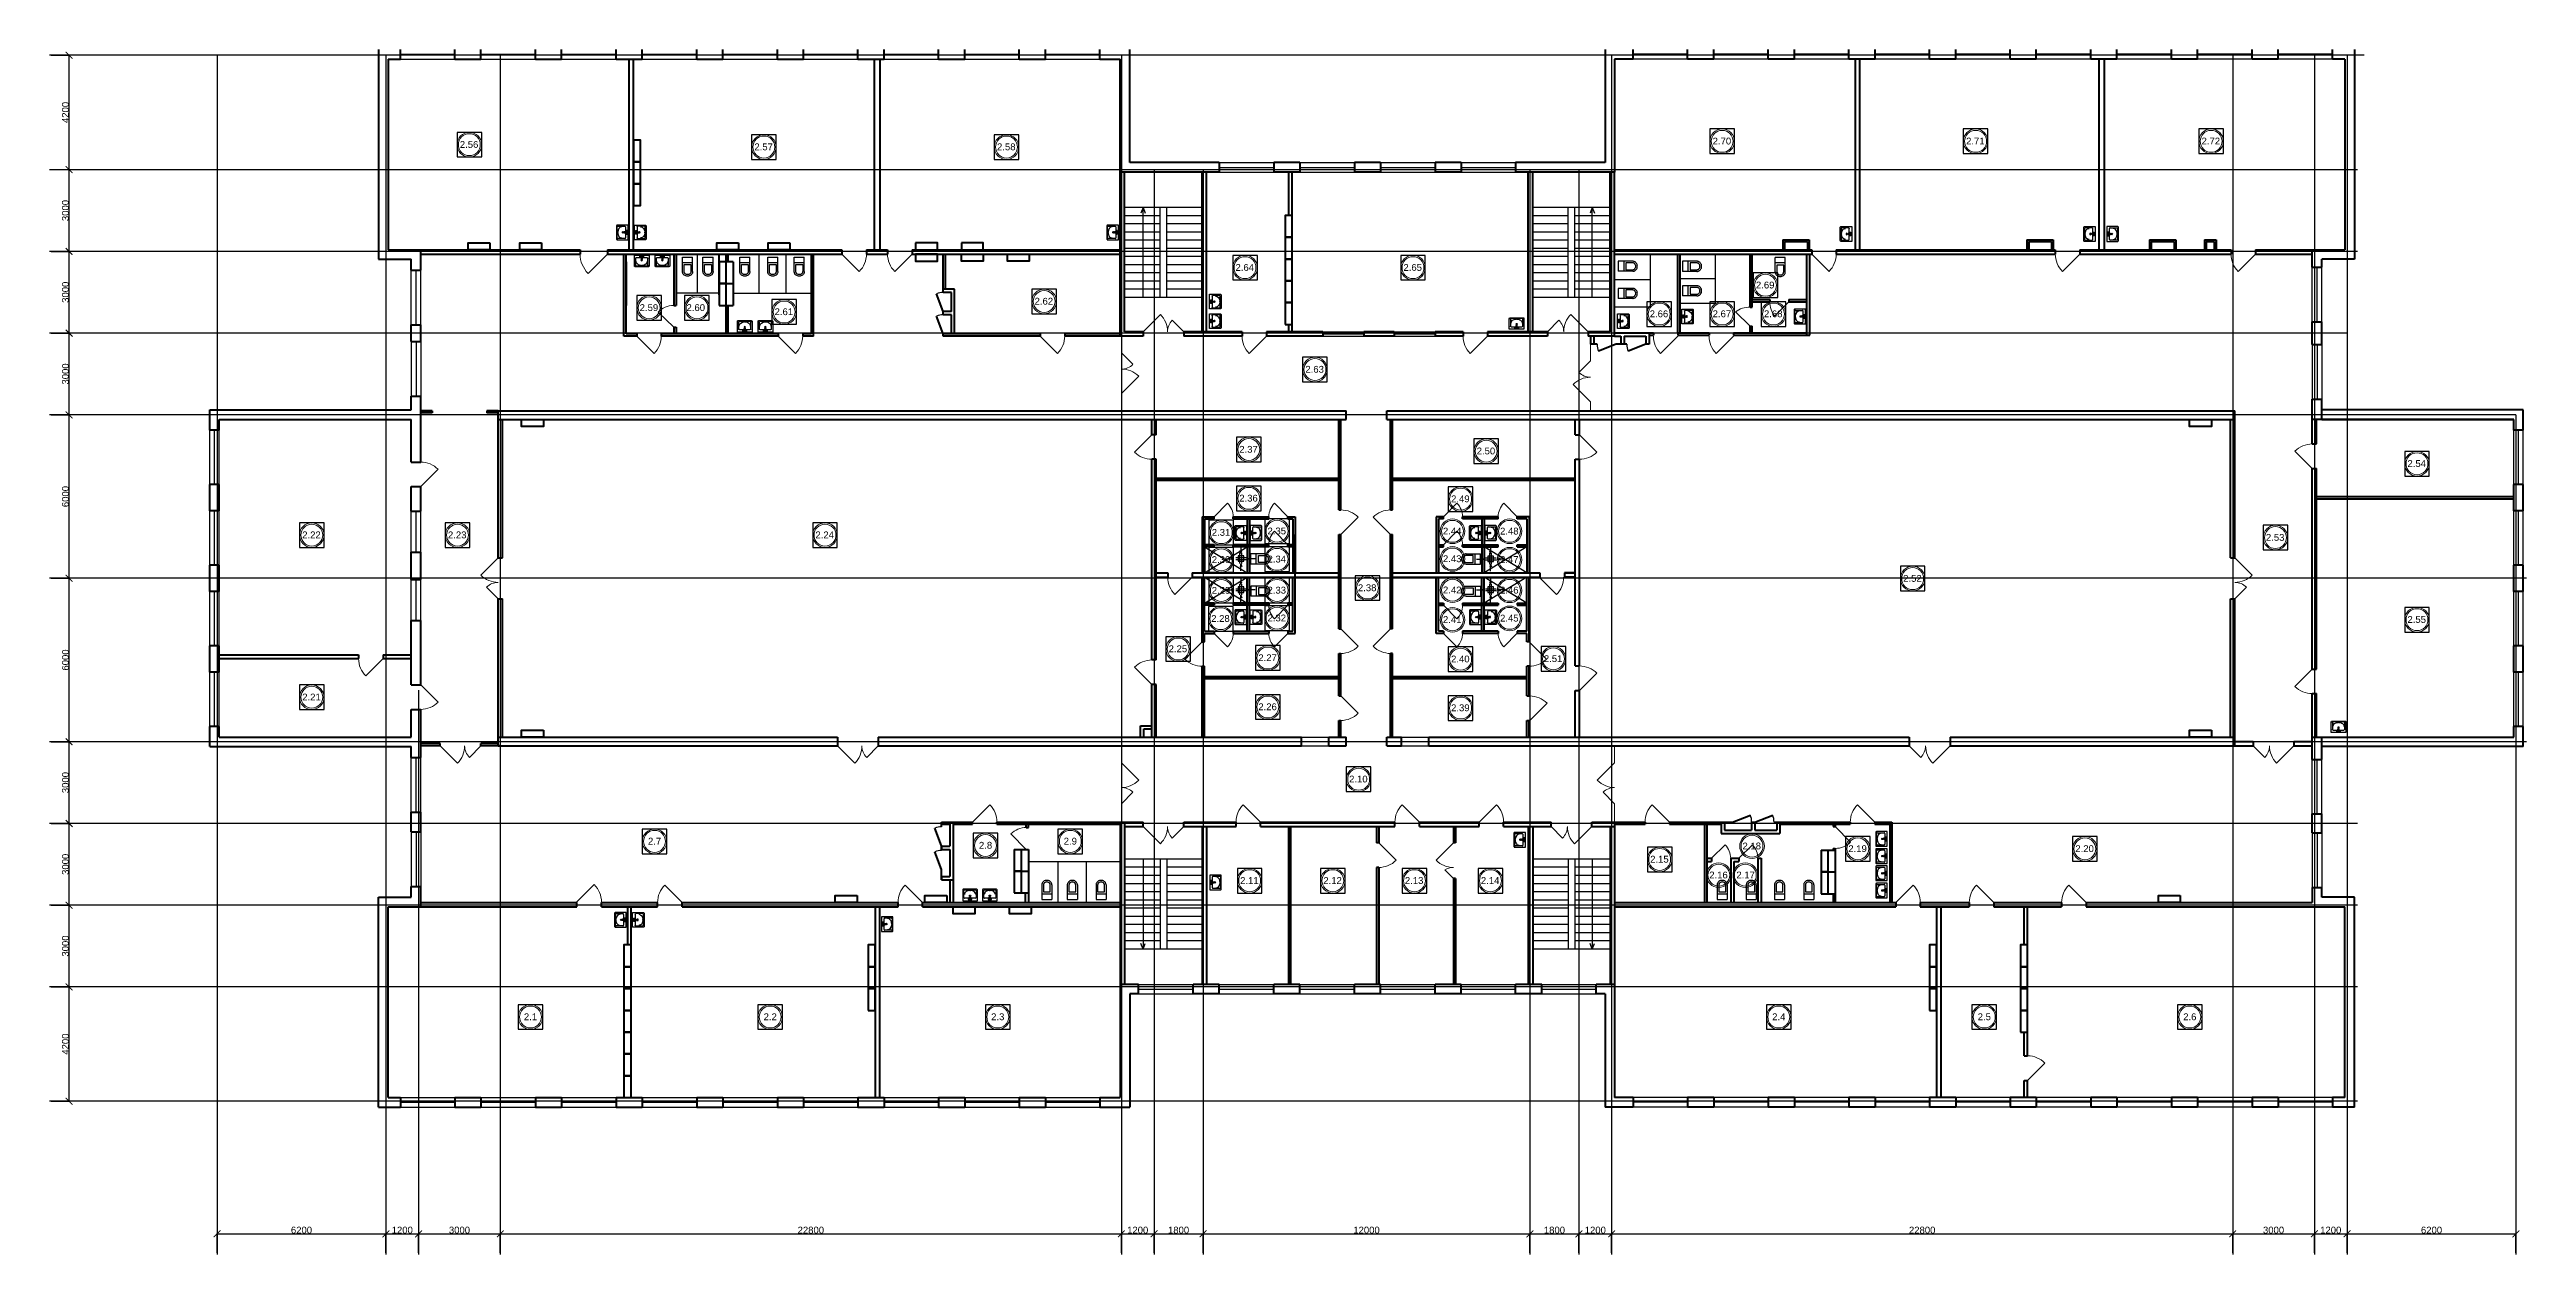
# Model space of a CAD drawing. Header units: metres. Extents: x 0 to 126, y 0 to 58.
# Drawn here: x 6.3 to 97.2, y 10 to 54.2 of the extents above; entities that cross this region are included whole.
import ezdxf
from ezdxf.enums import TextEntityAlignment as Align

# ---------------------------------------------------------------- set-up
doc = ezdxf.new("R2010")
doc.units = ezdxf.units.M
doc.linetypes.add('ACAD_ISO04W100', pattern=[30, 24, -3, 0, -3])
for name, color, linetype in [('SANTEH', 7, 'Continuous'), ('YOLO_TABLE', 1, 'Continuous'), ('Окна', 127, 'Continuous'), ('Оси', 30, 'Continuous'), ('размеры оси', 163, 'Continuous'), ('Сантехника', 7, 'Continuous')]:
    doc.layers.add(name, color=color, linetype=linetype)
doc.layers.add('Двери', color=250, linetype='Continuous', lineweight=5)
doc.layers.add('Стены', color=7, linetype='Continuous', lineweight=50)
doc.styles.get("Standard").update_dxf_attribs({"font": 'arial.ttf'})
doc.styles.add('Style-Arial', font='arial.ttf')
doc.dimstyles.new('100', dxfattribs={"dimtxt": 0.25, "dimasz": 0.25, "dimexe": 0.0125, "dimexo": 0.0625, "dimgap": 0.0065, "dimtad": 1, "dimlfac": 1000, "dimtxsty": 'Standard', "dimblk": 'ARCHTICK', "dimcen": 0.25, "dimadec": 0, "dimazin": 0, "dimtfac": 1, "dimtmove": 0, "dimatfit": 3, "dimldrblk": 'ARCHTICK', "dimfxl": 1, "dimarcsym": 0})

msp = doc.modelspace()

# ---------------------------------------------------------------- texts
at = {"color": 7, "linetype": 'Continuous', "lineweight": 13, "style": 'Style-Arial'}
for s, p in [('2.70', (67.325347, 50.954506)), ('2.71', (76.628898, 50.954506)), ('2.72', (85.274555, 50.954506)), ('2.56', (21.330351, 50.829716)), ('2.57', (32.144093, 50.742519)), ('2.58', (41.051534, 50.742519)), ('2.64', (49.807378, 46.314764)), ('2.65', (55.973106, 46.314764)), ('2.69', (68.914149, 45.669167)), ('2.59', (27.932682, 44.841372)), ('2.60', (29.653116, 44.841372)), ('2.61', (32.886615, 44.689199)), ('2.62', (42.432261, 45.075732)), ('2.66', (65.014728, 44.613431)), ('2.67', (67.325347, 44.613431)), ('2.68', (69.209375, 44.613431)), ('2.63', (52.373857, 42.576561)), ('2.37', (49.945557, 39.639212)), ('2.50', (58.662302, 39.578874)), ('2.54', (92.833652, 39.117354)), ('2.36', (49.945557, 37.84642)), ('2.49', (57.721828, 37.820715)), ('2.22', (15.544769, 36.497883)), ('2.23', (20.894962, 36.497883)), ('2.24', (34.386319, 36.497883)), ('2.31', (48.936275, 36.588763)), ('2.35', (50.9828, 36.641797)), ('2.44', (57.424056, 36.637805)), ('2.48', (59.51898, 36.636999)), ('2.53', (87.636772, 36.406049)), ('2.30', (48.936275, 35.590525)), ('2.34', (50.9828, 35.609324)), ('2.43', (57.424056, 35.621711)), ('2.47', (59.51898, 35.594072)), ('2.38', (54.302256, 34.556489)), ('2.52', (74.318518, 34.900623)), ('2.29', (48.936275, 34.46153)), ('2.33', (50.9828, 34.467916)), ('2.42', (57.424056, 34.476212)), ('2.46', (59.51898, 34.469801)), ('2.28', (48.915037, 33.428722)), ('2.32', (50.9828, 33.448847)), ('2.41', (57.424056, 33.390604)), ('2.45', (59.51898, 33.441444)), ('2.55', (92.833652, 33.392485)), ('2.25', (47.353219, 32.316677)), ('2.27', (50.645632, 31.987656)), ('2.40', (57.721828, 31.942247)), ('2.51', (61.128235, 31.955101)), ('2.21', (15.544769, 30.546243)), ('2.26', (50.645632, 30.18792)), ('2.39', (57.721828, 30.14943)), ('2.10', (53.978269, 27.5352)), ('2.7', (28.238185, 25.254443)), ('2.8', (40.388928, 25.103858)), ('2.9', (43.500894, 25.254443)), ('2.15', (65.030633, 24.593027)), ('2.18', (68.420733, 25.078661)), ('2.19', (72.305374, 24.979759)), ('2.20', (80.640669, 24.979759)), ('2.11', (49.977132, 23.810538)), ('2.12', (53.032256, 23.810538)), ('2.13', (56.025978, 23.810538)), ('2.14', (58.815498, 23.810538)), ('2.16', (67.199844, 24.012931)), ('2.17', (68.195915, 24.012931)), ('2.1', (23.682586, 18.807932)), ('2.2', (32.483601, 18.807932)), ('2.3', (40.836728, 18.807932)), ('2.4', (69.509782, 18.807932)), ('2.5', (77.055578, 18.807932)), ('2.6', (84.599686, 18.807932))]:
    msp.add_text(s, height=0.25, dxfattribs=at).set_placement(p, align=Align.TOP_LEFT)

# ---------------------------------------------------------------- blocks, each defined once
blk = doc.blocks.new('Rac7')
at = {"color": 0}
for p, q in [((-39501, -24232), (-39501, -23830)), ((-38961, -24232), (-39501, -24232)), ((-39474, -23808), (-38988, -23808)), ((-39457, -23859), (-39457, -24115)), ((-39032, -23838), (-39430, -23838)), ((-39430, -24136), (-39253, -24136)), ((-39297, -24164), (-39253, -24164)), ((-39297, -24194), (-39297, -24164)), ((-39165, -24194), (-39297, -24194)), ((-39253, -24186), (-39253, -24094)), ((-39253, -24186), (-39209, -24186)), ((-39221, -23855), (-39241, -23855)), ((-39209, -24186), (-39209, -24094)), ((-39209, -24136), (-39032, -24136)), ((-39209, -24164), (-39165, -24164)), ((-39165, -24164), (-39165, -24194)), ((-39005, -24115), (-39005, -23859)), ((-39005, -23859), (-39005, -23859)), ((-38961, -23830), (-38961, -24232))]:
    blk.add_line(p, q, dxfattribs=at)
at = {"color": 0, "extrusion": (0, 0, -1)}
for centre, major_axis, start_param, end_param in [((-39474, -23830), (-27, 0), 0, 1.570796), ((-39430, -23859), (-27, 0), 0, 1.570796), ((-39430, -24115), (-27, 0), -1.570796, 0), ((-39241, -24007), (-194, 0), 0, 1.570796), ((-39231, -24104), (-25.3, 0), 0.552816, 2.588777), ((-39221, -24007), (-194, 0), 1.570796, 3.141593), ((-39032, -23859), (-27, 0), 1.570796, 3.141593), ((-39032, -24115), (-27, 0), -3.141593, -1.570796), ((-38988, -23830), (-27, 0), 1.570796, 3.141593)]:
    blk.add_ellipse(centre, major_axis=major_axis, ratio=0.785714, start_param=start_param, end_param=end_param, dxfattribs=at)
blk.add_ellipse((-39231, -24048), major_axis=(-27.9, 0), ratio=0.785714, dxfattribs=at)
blk = doc.blocks.new('WC With Cistern_103')
at = {"layer": 'SANTEH', "linetype": 'Continuous'}
for p, q in [((0, 170), (0, 700)), ((370, 700), (0, 700)), ((370, 500), (0, 500)), ((60, 425), (60, 170)), ((310, 425), (60, 425)), ((310, 170), (310, 425)), ((370, 170), (370, 700))]:
    blk.add_line(p, q, dxfattribs=at)
for points in [[(0, 170), (1, 151), (4, 133), (10, 115), (17, 97), (27, 81), (38, 66), (51, 52), (65, 40)], [(60, 170), (61, 158), (63, 146), (66, 135), (71, 124), (77, 114), (84, 104), (92, 96), (101, 88)], [(65, 40), (92, 23), (122, 10), (153, 3), (185, 0), (217, 3), (248, 10), (278, 23), (305, 40)], [(101, 88), (120, 76), (141, 67), (163, 62), (185, 60), (207, 62), (229, 67), (250, 76), (269, 88)], [(269, 88), (278, 96), (286, 104), (293, 114), (299, 124), (304, 135), (307, 146), (309, 158), (310, 170)], [(305, 40), (319, 52), (332, 66), (343, 81), (353, 97), (360, 115), (366, 133), (369, 151), (370, 170)]]:
    blk.add_lwpolyline(points, dxfattribs=at)
blk = doc.blocks.new('_ArchTick')
at = {"color": 0, "linetype": 'ByBlock', "const_width": 0.15}
blk.add_lwpolyline([(-0.5, -0.5), (0.5, 0.5)], dxfattribs=at)
blk = doc.blocks.new('*D26')
at = {"layer": 'Defpoints', "color": 0, "transparency": 16777216}
for p in [(18.617, 10.715), (12.417, 9.958), (18.617, 9.958)]:
    blk.add_point(p, dxfattribs=at)
at = {"layer": 'размеры оси', "color": 0, "lineweight": -2, "transparency": 16777216}
for p, q in [((12.417, 10.021), (12.417, 10.728)), ((12.417, 10.715), (18.617, 10.715)), ((18.617, 10.021), (18.617, 10.728))]:
    blk.add_line(p, q, dxfattribs=at)
at = {"layer": 'размеры оси', "color": 0, "lineweight": -2, "transparency": 16777216, "xscale": 0.25, "yscale": 0.25, "zscale": 0.25, "rotation": 180}
blk.add_blockref('_ArchTick', (12.417, 10.715), dxfattribs=at)
at = {"layer": 'размеры оси', "color": 0, "lineweight": -2, "transparency": 16777216, "xscale": 0.25, "yscale": 0.25, "zscale": 0.25}
blk.add_blockref('_ArchTick', (18.617, 10.715), dxfattribs=at)
at = {"layer": 'размеры оси', "color": 0, "transparency": 16777216, "insert": (15.517, 10.85), "char_height": 0.25, "attachment_point": 5}
blk.add_mtext('6200', dxfattribs=at)
blk = doc.blocks.new('*D27')
at = {"layer": 'Defpoints', "color": 0, "transparency": 16777216}
for p in [(19.817, 10.715), (18.617, 9.958), (19.817, 9.958)]:
    blk.add_point(p, dxfattribs=at)
at = {"layer": 'размеры оси', "color": 0, "lineweight": -2, "transparency": 16777216}
for p, q in [((18.617, 10.021), (18.617, 10.728)), ((18.617, 10.715), (19.817, 10.715)), ((19.817, 10.021), (19.817, 10.728))]:
    blk.add_line(p, q, dxfattribs=at)
at = {"layer": 'размеры оси', "color": 0, "lineweight": -2, "transparency": 16777216, "xscale": 0.25, "yscale": 0.25, "zscale": 0.25, "rotation": 180}
blk.add_blockref('_ArchTick', (18.617, 10.715), dxfattribs=at)
at = {"layer": 'размеры оси', "color": 0, "lineweight": -2, "transparency": 16777216, "xscale": 0.25, "yscale": 0.25, "zscale": 0.25}
blk.add_blockref('_ArchTick', (19.817, 10.715), dxfattribs=at)
at = {"layer": 'размеры оси', "color": 0, "transparency": 16777216, "insert": (19.217, 10.85), "char_height": 0.25, "attachment_point": 5}
blk.add_mtext('1200', dxfattribs=at)
blk = doc.blocks.new('*D28')
at = {"layer": 'Defpoints', "color": 0, "transparency": 16777216}
for p in [(22.817, 10.715), (19.817, 9.958), (22.817, 9.958)]:
    blk.add_point(p, dxfattribs=at)
at = {"layer": 'размеры оси', "color": 0, "lineweight": -2, "transparency": 16777216}
for p, q in [((19.817, 10.021), (19.817, 10.728)), ((19.817, 10.715), (22.817, 10.715)), ((22.817, 10.021), (22.817, 10.728))]:
    blk.add_line(p, q, dxfattribs=at)
at = {"layer": 'размеры оси', "color": 0, "lineweight": -2, "transparency": 16777216, "xscale": 0.25, "yscale": 0.25, "zscale": 0.25, "rotation": 180}
blk.add_blockref('_ArchTick', (19.817, 10.715), dxfattribs=at)
at = {"layer": 'размеры оси', "color": 0, "lineweight": -2, "transparency": 16777216, "xscale": 0.25, "yscale": 0.25, "zscale": 0.25}
blk.add_blockref('_ArchTick', (22.817, 10.715), dxfattribs=at)
at = {"layer": 'размеры оси', "color": 0, "transparency": 16777216, "insert": (21.317, 10.85), "char_height": 0.25, "attachment_point": 5}
blk.add_mtext('3000', dxfattribs=at)
blk = doc.blocks.new('*D29')
at = {"layer": 'Defpoints', "color": 0, "transparency": 16777216}
for p in [(45.617, 10.715), (22.817, 9.958), (45.617, 9.958)]:
    blk.add_point(p, dxfattribs=at)
at = {"layer": 'размеры оси', "color": 0, "lineweight": -2, "transparency": 16777216}
for p, q in [((22.817, 10.021), (22.817, 10.728)), ((22.817, 10.715), (45.617, 10.715)), ((45.617, 10.021), (45.617, 10.728))]:
    blk.add_line(p, q, dxfattribs=at)
at = {"layer": 'размеры оси', "color": 0, "lineweight": -2, "transparency": 16777216, "xscale": 0.25, "yscale": 0.25, "zscale": 0.25, "rotation": 180}
blk.add_blockref('_ArchTick', (22.817, 10.715), dxfattribs=at)
at = {"layer": 'размеры оси', "color": 0, "lineweight": -2, "transparency": 16777216, "xscale": 0.25, "yscale": 0.25, "zscale": 0.25}
blk.add_blockref('_ArchTick', (45.617, 10.715), dxfattribs=at)
at = {"layer": 'размеры оси', "color": 0, "transparency": 16777216, "insert": (34.217, 10.85), "char_height": 0.25, "attachment_point": 5}
blk.add_mtext('22800', dxfattribs=at)
blk = doc.blocks.new('*D30')
at = {"layer": 'Defpoints', "color": 0, "transparency": 16777216}
for p in [(46.817, 10.715), (45.617, 9.958), (46.817, 9.958)]:
    blk.add_point(p, dxfattribs=at)
at = {"layer": 'размеры оси', "color": 0, "lineweight": -2, "transparency": 16777216}
for p, q in [((45.617, 10.021), (45.617, 10.728)), ((45.617, 10.715), (46.817, 10.715)), ((46.817, 10.021), (46.817, 10.728))]:
    blk.add_line(p, q, dxfattribs=at)
at = {"layer": 'размеры оси', "color": 0, "lineweight": -2, "transparency": 16777216, "xscale": 0.25, "yscale": 0.25, "zscale": 0.25, "rotation": 180}
blk.add_blockref('_ArchTick', (45.617, 10.715), dxfattribs=at)
at = {"layer": 'размеры оси', "color": 0, "lineweight": -2, "transparency": 16777216, "xscale": 0.25, "yscale": 0.25, "zscale": 0.25}
blk.add_blockref('_ArchTick', (46.817, 10.715), dxfattribs=at)
at = {"layer": 'размеры оси', "color": 0, "transparency": 16777216, "insert": (46.217, 10.85), "char_height": 0.25, "attachment_point": 5}
blk.add_mtext('1200', dxfattribs=at)
blk = doc.blocks.new('*D31')
at = {"layer": 'Defpoints', "color": 0, "transparency": 16777216}
for p in [(48.617, 10.715), (46.817, 9.958), (48.617, 9.958)]:
    blk.add_point(p, dxfattribs=at)
at = {"layer": 'размеры оси', "color": 0, "lineweight": -2, "transparency": 16777216}
for p, q in [((46.817, 10.021), (46.817, 10.728)), ((46.817, 10.715), (48.617, 10.715)), ((48.617, 10.021), (48.617, 10.728))]:
    blk.add_line(p, q, dxfattribs=at)
at = {"layer": 'размеры оси', "color": 0, "lineweight": -2, "transparency": 16777216, "xscale": 0.25, "yscale": 0.25, "zscale": 0.25, "rotation": 180}
blk.add_blockref('_ArchTick', (46.817, 10.715), dxfattribs=at)
at = {"layer": 'размеры оси', "color": 0, "lineweight": -2, "transparency": 16777216, "xscale": 0.25, "yscale": 0.25, "zscale": 0.25}
blk.add_blockref('_ArchTick', (48.617, 10.715), dxfattribs=at)
at = {"layer": 'размеры оси', "color": 0, "transparency": 16777216, "insert": (47.717, 10.85), "char_height": 0.25, "attachment_point": 5}
blk.add_mtext('1800', dxfattribs=at)
blk = doc.blocks.new('*D32')
at = {"layer": 'Defpoints', "color": 0, "transparency": 16777216}
for p in [(60.617, 10.715), (48.617, 9.958), (60.617, 9.958)]:
    blk.add_point(p, dxfattribs=at)
at = {"layer": 'размеры оси', "color": 0, "lineweight": -2, "transparency": 16777216}
for p, q in [((48.617, 10.021), (48.617, 10.728)), ((48.617, 10.715), (60.617, 10.715)), ((60.617, 10.021), (60.617, 10.728))]:
    blk.add_line(p, q, dxfattribs=at)
at = {"layer": 'размеры оси', "color": 0, "lineweight": -2, "transparency": 16777216, "xscale": 0.25, "yscale": 0.25, "zscale": 0.25, "rotation": 180}
blk.add_blockref('_ArchTick', (48.617, 10.715), dxfattribs=at)
at = {"layer": 'размеры оси', "color": 0, "lineweight": -2, "transparency": 16777216, "xscale": 0.25, "yscale": 0.25, "zscale": 0.25}
blk.add_blockref('_ArchTick', (60.617, 10.715), dxfattribs=at)
at = {"layer": 'размеры оси', "color": 0, "transparency": 16777216, "insert": (54.617, 10.85), "char_height": 0.25, "attachment_point": 5}
blk.add_mtext('12000', dxfattribs=at)
blk = doc.blocks.new('*D33')
at = {"layer": 'Defpoints', "color": 0, "transparency": 16777216}
for p in [(62.417, 10.715), (60.617, 9.958), (62.417, 9.958)]:
    blk.add_point(p, dxfattribs=at)
at = {"layer": 'размеры оси', "color": 0, "lineweight": -2, "transparency": 16777216}
for p, q in [((60.617, 10.021), (60.617, 10.728)), ((60.617, 10.715), (62.417, 10.715)), ((62.417, 10.021), (62.417, 10.728))]:
    blk.add_line(p, q, dxfattribs=at)
at = {"layer": 'размеры оси', "color": 0, "lineweight": -2, "transparency": 16777216, "xscale": 0.25, "yscale": 0.25, "zscale": 0.25, "rotation": 180}
blk.add_blockref('_ArchTick', (60.617, 10.715), dxfattribs=at)
at = {"layer": 'размеры оси', "color": 0, "lineweight": -2, "transparency": 16777216, "xscale": 0.25, "yscale": 0.25, "zscale": 0.25}
blk.add_blockref('_ArchTick', (62.417, 10.715), dxfattribs=at)
at = {"layer": 'размеры оси', "color": 0, "transparency": 16777216, "insert": (61.517, 10.85), "char_height": 0.25, "attachment_point": 5}
blk.add_mtext('1800', dxfattribs=at)
blk = doc.blocks.new('*D34')
at = {"layer": 'Defpoints', "color": 0, "transparency": 16777216}
for p in [(63.617, 10.715), (62.417, 9.958), (63.617, 9.958)]:
    blk.add_point(p, dxfattribs=at)
at = {"layer": 'размеры оси', "color": 0, "lineweight": -2, "transparency": 16777216}
for p, q in [((62.417, 10.021), (62.417, 10.728)), ((62.417, 10.715), (63.617, 10.715)), ((63.617, 10.021), (63.617, 10.728))]:
    blk.add_line(p, q, dxfattribs=at)
at = {"layer": 'размеры оси', "color": 0, "lineweight": -2, "transparency": 16777216, "xscale": 0.25, "yscale": 0.25, "zscale": 0.25, "rotation": 180}
blk.add_blockref('_ArchTick', (62.417, 10.715), dxfattribs=at)
at = {"layer": 'размеры оси', "color": 0, "lineweight": -2, "transparency": 16777216, "xscale": 0.25, "yscale": 0.25, "zscale": 0.25}
blk.add_blockref('_ArchTick', (63.617, 10.715), dxfattribs=at)
at = {"layer": 'размеры оси', "color": 0, "transparency": 16777216, "insert": (63.017, 10.85), "char_height": 0.25, "attachment_point": 5}
blk.add_mtext('1200', dxfattribs=at)
blk = doc.blocks.new('*D35')
at = {"layer": 'Defpoints', "color": 0, "transparency": 16777216}
for p in [(86.417, 10.715), (63.617, 9.958), (86.417, 9.958)]:
    blk.add_point(p, dxfattribs=at)
at = {"layer": 'размеры оси', "color": 0, "lineweight": -2, "transparency": 16777216}
for p, q in [((63.617, 10.021), (63.617, 10.728)), ((63.617, 10.715), (86.417, 10.715)), ((86.417, 10.021), (86.417, 10.728))]:
    blk.add_line(p, q, dxfattribs=at)
at = {"layer": 'размеры оси', "color": 0, "lineweight": -2, "transparency": 16777216, "xscale": 0.25, "yscale": 0.25, "zscale": 0.25, "rotation": 180}
blk.add_blockref('_ArchTick', (63.617, 10.715), dxfattribs=at)
at = {"layer": 'размеры оси', "color": 0, "lineweight": -2, "transparency": 16777216, "xscale": 0.25, "yscale": 0.25, "zscale": 0.25}
blk.add_blockref('_ArchTick', (86.417, 10.715), dxfattribs=at)
at = {"layer": 'размеры оси', "color": 0, "transparency": 16777216, "insert": (75.017, 10.85), "char_height": 0.25, "attachment_point": 5}
blk.add_mtext('22800', dxfattribs=at)
blk = doc.blocks.new('*D36')
at = {"layer": 'Defpoints', "color": 0, "transparency": 16777216}
for p in [(89.417, 10.715), (86.417, 9.958), (89.417, 9.958)]:
    blk.add_point(p, dxfattribs=at)
at = {"layer": 'размеры оси', "color": 0, "lineweight": -2, "transparency": 16777216}
for p, q in [((86.417, 10.021), (86.417, 10.728)), ((86.417, 10.715), (89.417, 10.715)), ((89.417, 10.021), (89.417, 10.728))]:
    blk.add_line(p, q, dxfattribs=at)
at = {"layer": 'размеры оси', "color": 0, "lineweight": -2, "transparency": 16777216, "xscale": 0.25, "yscale": 0.25, "zscale": 0.25, "rotation": 180}
blk.add_blockref('_ArchTick', (86.417, 10.715), dxfattribs=at)
at = {"layer": 'размеры оси', "color": 0, "lineweight": -2, "transparency": 16777216, "xscale": 0.25, "yscale": 0.25, "zscale": 0.25}
blk.add_blockref('_ArchTick', (89.417, 10.715), dxfattribs=at)
at = {"layer": 'размеры оси', "color": 0, "transparency": 16777216, "insert": (87.917, 10.85), "char_height": 0.25, "attachment_point": 5}
blk.add_mtext('3000', dxfattribs=at)
blk = doc.blocks.new('*D37')
at = {"layer": 'Defpoints', "color": 0, "transparency": 16777216}
for p in [(90.617, 10.715), (89.417, 9.958), (90.617, 9.958)]:
    blk.add_point(p, dxfattribs=at)
at = {"layer": 'размеры оси', "color": 0, "lineweight": -2, "transparency": 16777216}
for p, q in [((89.417, 10.021), (89.417, 10.728)), ((89.417, 10.715), (90.617, 10.715)), ((90.617, 10.021), (90.617, 10.728))]:
    blk.add_line(p, q, dxfattribs=at)
at = {"layer": 'размеры оси', "color": 0, "lineweight": -2, "transparency": 16777216, "xscale": 0.25, "yscale": 0.25, "zscale": 0.25, "rotation": 180}
blk.add_blockref('_ArchTick', (89.417, 10.715), dxfattribs=at)
at = {"layer": 'размеры оси', "color": 0, "lineweight": -2, "transparency": 16777216, "xscale": 0.25, "yscale": 0.25, "zscale": 0.25}
blk.add_blockref('_ArchTick', (90.617, 10.715), dxfattribs=at)
at = {"layer": 'размеры оси', "color": 0, "transparency": 16777216, "insert": (90.017, 10.85), "char_height": 0.25, "attachment_point": 5}
blk.add_mtext('1200', dxfattribs=at)
blk = doc.blocks.new('*D38')
at = {"layer": 'Defpoints', "color": 0, "transparency": 16777216}
for p in [(96.817, 10.715), (90.617, 9.958), (96.817, 9.958)]:
    blk.add_point(p, dxfattribs=at)
at = {"layer": 'размеры оси', "color": 0, "lineweight": -2, "transparency": 16777216}
for p, q in [((90.617, 10.021), (90.617, 10.728)), ((90.617, 10.715), (96.817, 10.715)), ((96.817, 10.021), (96.817, 10.728))]:
    blk.add_line(p, q, dxfattribs=at)
at = {"layer": 'размеры оси', "color": 0, "lineweight": -2, "transparency": 16777216, "xscale": 0.25, "yscale": 0.25, "zscale": 0.25, "rotation": 180}
blk.add_blockref('_ArchTick', (90.617, 10.715), dxfattribs=at)
at = {"layer": 'размеры оси', "color": 0, "lineweight": -2, "transparency": 16777216, "xscale": 0.25, "yscale": 0.25, "zscale": 0.25}
blk.add_blockref('_ArchTick', (96.817, 10.715), dxfattribs=at)
at = {"layer": 'размеры оси', "color": 0, "transparency": 16777216, "insert": (93.717, 10.85), "char_height": 0.25, "attachment_point": 5}
blk.add_mtext('6200', dxfattribs=at)
blk = doc.blocks.new('*D39')
at = {"layer": 'Defpoints', "color": 0, "transparency": 16777216}
for p in [(6.268, 19.78), (6.986, 19.78), (6.268, 15.58)]:
    blk.add_point(p, dxfattribs=at)
at = {"layer": 'размеры оси', "color": 0, "lineweight": -2, "transparency": 16777216}
for p, q in [((6.33, 19.78), (6.998, 19.78)), ((6.986, 15.58), (6.986, 19.78)), ((6.33, 15.58), (6.998, 15.58))]:
    blk.add_line(p, q, dxfattribs=at)
at = {"layer": 'размеры оси', "color": 0, "lineweight": -2, "transparency": 16777216, "xscale": 0.25, "yscale": 0.25, "zscale": 0.25}
for p, rotation in [((6.986, 19.78), 90), ((6.986, 15.58), 270)]:
    blk.add_blockref('_ArchTick', p, dxfattribs=dict(at, rotation=rotation))
at = {"layer": 'размеры оси', "color": 0, "transparency": 16777216, "insert": (6.852, 17.68), "char_height": 0.25, "attachment_point": 5, "rotation": 90}
blk.add_mtext('4200', dxfattribs=at)
blk = doc.blocks.new('*D40')
at = {"layer": 'Defpoints', "color": 0, "transparency": 16777216}
for p in [(6.268, 22.78), (6.986, 22.78), (6.268, 19.78)]:
    blk.add_point(p, dxfattribs=at)
at = {"layer": 'размеры оси', "color": 0, "lineweight": -2, "transparency": 16777216}
for p, q in [((6.33, 22.78), (6.998, 22.78)), ((6.986, 19.78), (6.986, 22.78)), ((6.33, 19.78), (6.998, 19.78))]:
    blk.add_line(p, q, dxfattribs=at)
at = {"layer": 'размеры оси', "color": 0, "lineweight": -2, "transparency": 16777216, "xscale": 0.25, "yscale": 0.25, "zscale": 0.25}
for p, rotation in [((6.986, 22.78), 90), ((6.986, 19.78), 270)]:
    blk.add_blockref('_ArchTick', p, dxfattribs=dict(at, rotation=rotation))
at = {"layer": 'размеры оси', "color": 0, "transparency": 16777216, "insert": (6.851, 21.28), "char_height": 0.25, "attachment_point": 5, "rotation": 90}
blk.add_mtext('3000', dxfattribs=at)
blk = doc.blocks.new('*D41')
at = {"layer": 'Defpoints', "color": 0, "transparency": 16777216}
for p in [(6.268, 25.78), (6.986, 25.78), (6.268, 22.78)]:
    blk.add_point(p, dxfattribs=at)
at = {"layer": 'размеры оси', "color": 0, "lineweight": -2, "transparency": 16777216}
for p, q in [((6.33, 25.78), (6.998, 25.78)), ((6.986, 22.78), (6.986, 25.78)), ((6.33, 22.78), (6.998, 22.78))]:
    blk.add_line(p, q, dxfattribs=at)
at = {"layer": 'размеры оси', "color": 0, "lineweight": -2, "transparency": 16777216, "xscale": 0.25, "yscale": 0.25, "zscale": 0.25}
for p, rotation in [((6.986, 25.78), 90), ((6.986, 22.78), 270)]:
    blk.add_blockref('_ArchTick', p, dxfattribs=dict(at, rotation=rotation))
at = {"layer": 'размеры оси', "color": 0, "transparency": 16777216, "insert": (6.851, 24.28), "char_height": 0.25, "attachment_point": 5, "rotation": 90}
blk.add_mtext('3000', dxfattribs=at)
blk = doc.blocks.new('*D42')
at = {"layer": 'Defpoints', "color": 0, "transparency": 16777216}
for p in [(6.268, 28.78), (6.986, 28.78), (6.268, 25.78)]:
    blk.add_point(p, dxfattribs=at)
at = {"layer": 'размеры оси', "color": 0, "lineweight": -2, "transparency": 16777216}
for p, q in [((6.33, 28.78), (6.998, 28.78)), ((6.986, 25.78), (6.986, 28.78)), ((6.33, 25.78), (6.998, 25.78))]:
    blk.add_line(p, q, dxfattribs=at)
at = {"layer": 'размеры оси', "color": 0, "lineweight": -2, "transparency": 16777216, "xscale": 0.25, "yscale": 0.25, "zscale": 0.25}
for p, rotation in [((6.986, 28.78), 90), ((6.986, 25.78), 270)]:
    blk.add_blockref('_ArchTick', p, dxfattribs=dict(at, rotation=rotation))
at = {"layer": 'размеры оси', "color": 0, "transparency": 16777216, "insert": (6.851, 27.28), "char_height": 0.25, "attachment_point": 5, "rotation": 90}
blk.add_mtext('3000', dxfattribs=at)
blk = doc.blocks.new('*D43')
at = {"layer": 'Defpoints', "color": 0, "transparency": 16777216}
for p in [(6.268, 34.78), (6.986, 34.78), (6.268, 28.78)]:
    blk.add_point(p, dxfattribs=at)
at = {"layer": 'размеры оси', "color": 0, "lineweight": -2, "transparency": 16777216}
for p, q in [((6.33, 34.78), (6.998, 34.78)), ((6.986, 28.78), (6.986, 34.78)), ((6.33, 28.78), (6.998, 28.78))]:
    blk.add_line(p, q, dxfattribs=at)
at = {"layer": 'размеры оси', "color": 0, "lineweight": -2, "transparency": 16777216, "xscale": 0.25, "yscale": 0.25, "zscale": 0.25}
for p, rotation in [((6.986, 34.78), 90), ((6.986, 28.78), 270)]:
    blk.add_blockref('_ArchTick', p, dxfattribs=dict(at, rotation=rotation))
at = {"layer": 'размеры оси', "color": 0, "transparency": 16777216, "insert": (6.852, 31.78), "char_height": 0.25, "attachment_point": 5, "rotation": 90}
blk.add_mtext('6000', dxfattribs=at)
blk = doc.blocks.new('*D44')
at = {"layer": 'Defpoints', "color": 0, "transparency": 16777216}
for p in [(6.268, 40.78), (6.986, 40.78), (6.268, 34.78)]:
    blk.add_point(p, dxfattribs=at)
at = {"layer": 'размеры оси', "color": 0, "lineweight": -2, "transparency": 16777216}
for p, q in [((6.33, 40.78), (6.998, 40.78)), ((6.986, 34.78), (6.986, 40.78)), ((6.33, 34.78), (6.998, 34.78))]:
    blk.add_line(p, q, dxfattribs=at)
at = {"layer": 'размеры оси', "color": 0, "lineweight": -2, "transparency": 16777216, "xscale": 0.25, "yscale": 0.25, "zscale": 0.25}
for p, rotation in [((6.986, 40.78), 90), ((6.986, 34.78), 270)]:
    blk.add_blockref('_ArchTick', p, dxfattribs=dict(at, rotation=rotation))
at = {"layer": 'размеры оси', "color": 0, "transparency": 16777216, "insert": (6.852, 37.78), "char_height": 0.25, "attachment_point": 5, "rotation": 90}
blk.add_mtext('6000', dxfattribs=at)
blk = doc.blocks.new('*D45')
at = {"layer": 'Defpoints', "color": 0, "transparency": 16777216}
for p in [(6.268, 43.78), (6.986, 43.78), (6.268, 40.78)]:
    blk.add_point(p, dxfattribs=at)
at = {"layer": 'размеры оси', "color": 0, "lineweight": -2, "transparency": 16777216}
for p, q in [((6.33, 43.78), (6.998, 43.78)), ((6.986, 40.78), (6.986, 43.78)), ((6.33, 40.78), (6.998, 40.78))]:
    blk.add_line(p, q, dxfattribs=at)
at = {"layer": 'размеры оси', "color": 0, "lineweight": -2, "transparency": 16777216, "xscale": 0.25, "yscale": 0.25, "zscale": 0.25}
for p, rotation in [((6.986, 43.78), 90), ((6.986, 40.78), 270)]:
    blk.add_blockref('_ArchTick', p, dxfattribs=dict(at, rotation=rotation))
at = {"layer": 'размеры оси', "color": 0, "transparency": 16777216, "insert": (6.851, 42.28), "char_height": 0.25, "attachment_point": 5, "rotation": 90}
blk.add_mtext('3000', dxfattribs=at)
blk = doc.blocks.new('*D46')
at = {"layer": 'Defpoints', "color": 0, "transparency": 16777216}
for p in [(6.268, 46.78), (6.986, 46.78), (6.268, 43.78)]:
    blk.add_point(p, dxfattribs=at)
at = {"layer": 'размеры оси', "color": 0, "lineweight": -2, "transparency": 16777216}
for p, q in [((6.33, 46.78), (6.998, 46.78)), ((6.986, 43.78), (6.986, 46.78)), ((6.33, 43.78), (6.998, 43.78))]:
    blk.add_line(p, q, dxfattribs=at)
at = {"layer": 'размеры оси', "color": 0, "lineweight": -2, "transparency": 16777216, "xscale": 0.25, "yscale": 0.25, "zscale": 0.25}
for p, rotation in [((6.986, 46.78), 90), ((6.986, 43.78), 270)]:
    blk.add_blockref('_ArchTick', p, dxfattribs=dict(at, rotation=rotation))
at = {"layer": 'размеры оси', "color": 0, "transparency": 16777216, "insert": (6.851, 45.28), "char_height": 0.25, "attachment_point": 5, "rotation": 90}
blk.add_mtext('3000', dxfattribs=at)
blk = doc.blocks.new('*D47')
at = {"layer": 'Defpoints', "color": 0, "transparency": 16777216}
for p in [(6.268, 49.78), (6.986, 49.78), (6.268, 46.78)]:
    blk.add_point(p, dxfattribs=at)
at = {"layer": 'размеры оси', "color": 0, "lineweight": -2, "transparency": 16777216}
for p, q in [((6.33, 49.78), (6.998, 49.78)), ((6.986, 46.78), (6.986, 49.78)), ((6.33, 46.78), (6.998, 46.78))]:
    blk.add_line(p, q, dxfattribs=at)
at = {"layer": 'размеры оси', "color": 0, "lineweight": -2, "transparency": 16777216, "xscale": 0.25, "yscale": 0.25, "zscale": 0.25}
for p, rotation in [((6.986, 49.78), 90), ((6.986, 46.78), 270)]:
    blk.add_blockref('_ArchTick', p, dxfattribs=dict(at, rotation=rotation))
at = {"layer": 'размеры оси', "color": 0, "transparency": 16777216, "insert": (6.851, 48.28), "char_height": 0.25, "attachment_point": 5, "rotation": 90}
blk.add_mtext('3000', dxfattribs=at)
blk = doc.blocks.new('*D48')
at = {"layer": 'Defpoints', "color": 0, "transparency": 16777216}
for p in [(6.268, 53.98), (6.986, 53.98), (6.268, 49.78)]:
    blk.add_point(p, dxfattribs=at)
at = {"layer": 'размеры оси', "color": 0, "lineweight": -2, "transparency": 16777216}
for p, q in [((6.33, 53.98), (6.998, 53.98)), ((6.986, 49.78), (6.986, 53.98)), ((6.33, 49.78), (6.998, 49.78))]:
    blk.add_line(p, q, dxfattribs=at)
at = {"layer": 'размеры оси', "color": 0, "lineweight": -2, "transparency": 16777216, "xscale": 0.25, "yscale": 0.25, "zscale": 0.25}
for p, rotation in [((6.986, 53.98), 90), ((6.986, 49.78), 270)]:
    blk.add_blockref('_ArchTick', p, dxfattribs=dict(at, rotation=rotation))
at = {"layer": 'размеры оси', "color": 0, "transparency": 16777216, "insert": (6.852, 51.88), "char_height": 0.25, "attachment_point": 5, "rotation": 90}
blk.add_mtext('4200', dxfattribs=at)
blk = doc.blocks.new('*U22')
at = {"layer": 'размеры оси', "color": 7}
for p, q in [((-259, -5), (-361, 25)), ((-196, 42), (203, 42)), ((-39, -186), (-39, 212)), ((-6, 191), (-36, 293)), ((-6, 449), (-6, 191)), ((-6, 191), (24, 293)), ((31, -186), (31, 212)), ((259, -5), (361, 25)), ((-517, -5), (-259, -5)), ((-259, -5), (-361, -35)), ((-196, -29), (203, -29)), ((-6, -191), (-36, -293)), ((-6, -449), (-6, -191)), ((-6, -191), (24, -293)), ((517, -5), (259, -5)), ((259, -5), (361, -35))]:
    blk.add_line(p, q, dxfattribs=at)
blk.add_3dface([(-102, -94), (98, -94), (98, 106), (-102, 106)], dxfattribs=at)

# ---------------------------------------------------------------- dimensions: what is measured, and where the dimension line sits
at = {"layer": 'размеры оси'}
for base, p1, p2, override, picture, middle in [((6.985694, 53.979552), (6.267592, 49.779552), (6.267592, 53.979552), {"dimtmove": 1, "dimfxl": 0}, '*D48', (6.851551, 51.879552)), ((6.985694, 49.779552), (6.267592, 46.779552), (6.267592, 49.779552), {"dimtmove": 1, "dimfxl": 0}, '*D47', (6.851466, 48.279552)), ((6.985694, 46.779552), (6.267592, 43.779552), (6.267592, 46.779552), {"dimtmove": 1, "dimfxl": 0}, '*D46', (6.851466, 45.279552)), ((6.985694, 43.779552), (6.267592, 40.779552), (6.267592, 43.779552), {"dimtmove": 1, "dimfxl": 0}, '*D45', (6.851466, 42.279552)), ((6.985694, 40.779552), (6.267592, 34.779552), (6.267592, 40.779552), {"dimtmove": 1, "dimfxl": 0}, '*D44', (6.851551, 37.779552)), ((6.985694, 34.779552), (6.267592, 28.779552), (6.267592, 34.779552), {"dimtmove": 1, "dimfxl": 0}, '*D43', (6.851551, 31.779552)), ((6.985694, 28.779552), (6.267592, 25.779552), (6.267592, 28.779552), {"dimtmove": 1, "dimfxl": 0}, '*D42', (6.851466, 27.279552)), ((6.985694, 25.779552), (6.267592, 22.779552), (6.267592, 25.779552), {"dimtmove": 1, "dimfxl": 0}, '*D41', (6.851466, 24.279552)), ((6.985694, 22.779552), (6.267592, 19.779552), (6.267592, 22.779552), {"dimtmove": 1, "dimfxl": 0}, '*D40', (6.851466, 21.279552)), ((6.985694, 19.779552), (6.267592, 15.579552), (6.267592, 19.779552), {"dimfxl": 0}, '*D39', (6.851551, 17.679552))]:
    dim = msp.add_linear_dim(base=base, p1=p1, p2=p2, angle=90, dimstyle='100', override=override, dxfattribs=at)
    dim.commit()
    dim.dimension.update_dxf_attribs({"geometry": picture, "text_midpoint": middle})
for base, p1, p2, override, picture, middle in [((18.617289, 10.715368), (12.417289, 9.958175), (18.617289, 9.958175), {"dimfxl": 0}, '*D26', (15.517289, 10.849511)), ((19.817289, 10.715368), (18.617289, 9.958175), (19.817289, 9.958175), {"dimtmove": 1, "dimfxl": 0}, '*D27', (19.217289, 10.849511)), ((22.817289, 10.715368), (19.817289, 9.958175), (22.817289, 9.958175), {"dimtmove": 1, "dimfxl": 0}, '*D28', (21.317289, 10.849597)), ((45.617289, 10.715368), (22.817289, 9.958175), (45.617289, 9.958175), {"dimtmove": 1, "dimfxl": 0}, '*D29', (34.217289, 10.849511)), ((46.817289, 10.715368), (45.617289, 9.958175), (46.817289, 9.958175), {"dimtmove": 1, "dimfxl": 0}, '*D30', (46.217289, 10.849511)), ((48.617289, 10.715368), (46.817289, 9.958175), (48.617289, 9.958175), {"dimtmove": 1, "dimfxl": 0}, '*D31', (47.717289, 10.849511)), ((60.617289, 10.715368), (48.617289, 9.958175), (60.617289, 9.958175), {"dimtmove": 1, "dimfxl": 0}, '*D32', (54.617289, 10.849511)), ((62.417289, 10.715368), (60.617289, 9.958175), (62.417289, 9.958175), {"dimtmove": 1, "dimfxl": 0}, '*D33', (61.517289, 10.849511)), ((63.617289, 10.715368), (62.417289, 9.958175), (63.617289, 9.958175), {"dimtmove": 1, "dimfxl": 0}, '*D34', (63.017289, 10.849511)), ((86.417289, 10.715368), (63.617289, 9.958175), (86.417289, 9.958175), {"dimtmove": 1, "dimfxl": 0}, '*D35', (75.017289, 10.849511)), ((89.417289, 10.715368), (86.417289, 9.958175), (89.417289, 9.958175), {"dimtmove": 1, "dimfxl": 0}, '*D36', (87.917289, 10.849597)), ((90.617289, 10.715368), (89.417289, 9.958175), (90.617289, 9.958175), {"dimtmove": 1, "dimfxl": 0}, '*D37', (90.017289, 10.849511)), ((96.817289, 10.715368), (90.617289, 9.958175), (96.817289, 9.958175), {"dimtmove": 1, "dimfxl": 0}, '*D38', (93.717289, 10.849511))]:
    dim = msp.add_linear_dim(base=base, p1=p1, p2=p2, dimstyle='100', override=override, dxfattribs=at)
    dim.commit()
    dim.dimension.update_dxf_attribs({"geometry": picture, "text_midpoint": middle})

# ---------------------------------------------------------------- linework, layer by layer
for p, q in [((48.587289, 48.389552), (45.737289, 48.389552)), ((46.413778, 48.389552), (46.336253, 48.181707)), ((46.413778, 45.089552), (46.413778, 48.389552)), ((46.413778, 48.389552), (46.491303, 48.181707)), ((47.037289, 45.089552), (47.037289, 48.389552)), ((47.287289, 45.089552), (47.287289, 48.389552)), ((63.567289, 48.389552), (60.717289, 48.389552)), ((62.017289, 45.089552), (62.017289, 48.389552)), ((62.267289, 45.089552), (62.267289, 48.389552)), ((62.907278, 48.389552), (62.829753, 48.181707)), ((62.907278, 45.089552), (62.907278, 48.389552)), ((62.907278, 48.389552), (62.984803, 48.181707)), ((47.037289, 48.089552), (45.737289, 48.089552)), ((47.037289, 47.789552), (45.737289, 47.789552)), ((47.037289, 47.489552), (45.737289, 47.489552)), ((48.587289, 48.089552), (47.287289, 48.089552)), ((48.587289, 47.789552), (47.287289, 47.789552)), ((48.587289, 47.489552), (47.287289, 47.489552)), ((62.017289, 48.089552), (60.717289, 48.089552)), ((62.017289, 47.789552), (60.717289, 47.789552)), ((62.017289, 47.489552), (60.717289, 47.489552)), ((63.567289, 48.089552), (62.267289, 48.089552)), ((63.567289, 47.789552), (62.267289, 47.789552)), ((63.567289, 47.489552), (62.267289, 47.489552)), ((47.037289, 47.189552), (45.737289, 47.189552)), ((47.037289, 46.889552), (45.737289, 46.889552)), ((47.037289, 46.589552), (45.737289, 46.589552)), ((48.587289, 47.189552), (47.287289, 47.189552)), ((48.587289, 46.889552), (47.287289, 46.889552)), ((48.587289, 46.589552), (47.287289, 46.589552)), ((62.017289, 47.189552), (60.717289, 47.189552)), ((62.017289, 46.889552), (60.717289, 46.889552)), ((62.017289, 46.589552), (60.717289, 46.589552)), ((63.567289, 47.189552), (62.267289, 47.189552)), ((63.567289, 46.889552), (62.267289, 46.889552)), ((63.567289, 46.589552), (62.267289, 46.589552)), ((47.037289, 46.289552), (45.737289, 46.289552)), ((47.037289, 45.989552), (45.737289, 45.989552)), ((47.037289, 45.689552), (45.737289, 45.689552)), ((48.587289, 46.289552), (47.287289, 46.289552)), ((48.587289, 45.989552), (47.287289, 45.989552)), ((48.587289, 45.689552), (47.287289, 45.689552)), ((62.017289, 46.289552), (60.717289, 46.289552)), ((62.017289, 45.989552), (60.717289, 45.989552)), ((62.017289, 45.689552), (60.717289, 45.689552)), ((63.567289, 46.289552), (62.267289, 46.289552)), ((63.567289, 45.989552), (62.267289, 45.989552)), ((63.567289, 45.689552), (62.267289, 45.689552)), ((47.037289, 45.389552), (45.737289, 45.389552)), ((48.587289, 45.089552), (45.737289, 45.089552)), ((48.587289, 45.389552), (47.287289, 45.389552)), ((62.017289, 45.389552), (60.717289, 45.389552)), ((63.567289, 45.089552), (60.717289, 45.089552)), ((63.567289, 45.389552), (62.267289, 45.389552)), ((53.013063, 43.829552), (54.513063, 43.829552)), ((53.013063, 43.749552), (54.513063, 43.749552)), ((53.013063, 43.669552), (54.513063, 43.669552)), ((55.632289, 43.829552), (57.132289, 43.829552)), ((55.632289, 43.749552), (57.132289, 43.749552)), ((55.632289, 43.669552), (57.132289, 43.669552)), ((19.547289, 35.743075), (19.547289, 37.243075)), ((19.722289, 35.743075), (19.722289, 37.243075)), ((19.897289, 35.743075), (19.897289, 37.243075)), ((48.667289, 34.979552), (50.241843, 35.929552)), ((48.667289, 35.929552), (50.241843, 34.979552)), ((60.507289, 34.979552), (58.932735, 35.929552)), ((60.507289, 35.929552), (58.932735, 34.979552)), ((19.547289, 33.234207), (19.547289, 34.734207)), ((19.722289, 33.234207), (19.722289, 34.734207)), ((19.897289, 33.234207), (19.897289, 34.734207)), ((48.667289, 34.818223), (50.241843, 33.868223)), ((48.667289, 33.868223), (50.241843, 34.818223)), ((60.507289, 34.818223), (58.932735, 33.868223)), ((60.507289, 33.868223), (58.932735, 34.818223)), ((52.231843, 28.949552), (53.231843, 28.949552)), ((52.231843, 28.789552), (53.231843, 28.789552)), ((52.231843, 28.629552), (53.231843, 28.629552)), ((55.901843, 28.949552), (56.901843, 28.949552)), ((55.901843, 28.789552), (56.901843, 28.789552)), ((55.901843, 28.629552), (56.901843, 28.629552)), ((96.737289, 28.949552), (89.337289, 28.949552)), ((68.757289, 25.829552), (68.877289, 25.829552)), ((48.587289, 24.469552), (45.737289, 24.469552)), ((47.037289, 24.169552), (45.737289, 24.169552)), ((47.037289, 23.869552), (45.737289, 23.869552)), ((46.413778, 24.469552), (46.413778, 21.169552)), ((47.037289, 24.469552), (47.037289, 21.169552)), ((47.287289, 24.469552), (47.287289, 21.169552)), ((48.587289, 24.169552), (47.287289, 24.169552)), ((48.587289, 23.869552), (47.287289, 23.869552)), ((63.567289, 24.469552), (60.717289, 24.469552)), ((62.017289, 24.169552), (60.717289, 24.169552)), ((62.017289, 23.869552), (60.717289, 23.869552)), ((62.017289, 24.469552), (62.017289, 21.169552)), ((62.267289, 24.469552), (62.267289, 21.169552)), ((63.567289, 24.169552), (62.267289, 24.169552)), ((63.567289, 23.869552), (62.267289, 23.869552)), ((62.907278, 24.469552), (62.907278, 21.169552)), ((47.037289, 23.569552), (45.737289, 23.569552)), ((47.037289, 23.269552), (45.737289, 23.269552)), ((47.037289, 22.969552), (45.737289, 22.969552)), ((48.587289, 23.569552), (47.287289, 23.569552)), ((48.587289, 23.269552), (47.287289, 23.269552)), ((48.587289, 22.969552), (47.287289, 22.969552)), ((62.017289, 23.569552), (60.717289, 23.569552)), ((62.017289, 23.269552), (60.717289, 23.269552)), ((62.017289, 22.969552), (60.717289, 22.969552)), ((63.567289, 23.569552), (62.267289, 23.569552)), ((63.567289, 23.269552), (62.267289, 23.269552)), ((63.567289, 22.969552), (62.267289, 22.969552)), ((47.037289, 22.669552), (45.737289, 22.669552)), ((47.037289, 22.369552), (45.737289, 22.369552)), ((47.037289, 22.069552), (45.737289, 22.069552)), ((48.587289, 22.669552), (47.287289, 22.669552)), ((48.587289, 22.369552), (47.287289, 22.369552)), ((48.587289, 22.069552), (47.287289, 22.069552)), ((62.017289, 22.669552), (60.717289, 22.669552)), ((62.017289, 22.369552), (60.717289, 22.369552)), ((62.017289, 22.069552), (60.717289, 22.069552)), ((63.567289, 22.669552), (62.267289, 22.669552)), ((63.567289, 22.369552), (62.267289, 22.369552)), ((63.567289, 22.069552), (62.267289, 22.069552)), ((47.037289, 21.769552), (45.737289, 21.769552)), ((47.037289, 21.469552), (45.737289, 21.469552)), ((48.587289, 21.169552), (45.737289, 21.169552)), ((46.413778, 21.169552), (46.336253, 21.377396)), ((46.413778, 21.169552), (46.491303, 21.377396)), ((48.587289, 21.769552), (47.287289, 21.769552)), ((48.587289, 21.469552), (47.287289, 21.469552)), ((62.017289, 21.769552), (60.717289, 21.769552)), ((62.017289, 21.469552), (60.717289, 21.469552)), ((63.567289, 21.169552), (60.717289, 21.169552)), ((63.567289, 21.769552), (62.267289, 21.769552)), ((63.567289, 21.469552), (62.267289, 21.469552)), ((62.907278, 21.169552), (62.829753, 21.377396)), ((62.907278, 21.169552), (62.984803, 21.377396))]:
    msp.add_line(p, q)
at = {"color": 7, "linetype": 'Continuous', "lineweight": 13}
for centre, radius in [((21.680464, 50.696966), 0.452013), ((21.680464, 50.696966), 0.402013), ((32.494206, 50.60977), 0.452013), ((32.494206, 50.60977), 0.402013), ((41.401647, 50.60977), 0.452013), ((41.401647, 50.60977), 0.402013), ((67.67546, 50.821756), 0.452013), ((67.67546, 50.821756), 0.402013), ((76.979011, 50.821756), 0.452013), ((76.979011, 50.821756), 0.402013), ((85.624668, 50.821756), 0.452013), ((85.624668, 50.821756), 0.402013), ((50.157491, 46.182015), 0.452013), ((50.157491, 46.182015), 0.402013), ((56.323219, 46.182015), 0.452013), ((56.323219, 46.182015), 0.402013), ((69.264262, 45.536417), 0.452013), ((69.264262, 45.536417), 0.402013), ((28.282795, 44.708622), 0.452013), ((28.282795, 44.708622), 0.402013), ((30.03596, 44.708622), 0.452013), ((30.03596, 44.708622), 0.402013), ((33.236728, 44.556449), 0.452013), ((33.236728, 44.556449), 0.402013), ((42.782374, 44.942982), 0.452013), ((42.782374, 44.942982), 0.402013), ((65.364841, 44.480681), 0.452013), ((65.364841, 44.480681), 0.402013), ((67.67546, 44.480681), 0.452013), ((67.67546, 44.480681), 0.402013), ((69.559488, 44.480681), 0.452013), ((69.559488, 44.480681), 0.402013), ((52.72397, 42.443812), 0.452013), ((52.72397, 42.443812), 0.402013), ((50.29567, 39.506462), 0.452013), ((50.29567, 39.506462), 0.402013), ((59.012415, 39.446124), 0.452013), ((59.012415, 39.446124), 0.402013), ((93.183765, 38.984604), 0.452013), ((93.183765, 38.984604), 0.402013), ((50.29567, 37.713671), 0.452013), ((50.29567, 37.713671), 0.402013), ((58.071941, 37.687965), 0.452013), ((58.071941, 37.687965), 0.402013), ((15.894882, 36.365133), 0.452013), ((15.894882, 36.365133), 0.402013), ((21.245075, 36.365133), 0.452013), ((21.245075, 36.365133), 0.402013), ((34.736432, 36.365133), 0.452013), ((34.736432, 36.365133), 0.402013), ((49.286388, 36.456013), 0.452013), ((49.286388, 36.456013), 0.402013), ((51.332913, 36.509048), 0.452013), ((51.332913, 36.509048), 0.402013), ((57.774169, 36.505055), 0.452013), ((57.774169, 36.505055), 0.402013), ((59.869093, 36.504249), 0.452013), ((59.869093, 36.504249), 0.402013), ((87.986885, 36.273299), 0.452013), ((87.986885, 36.273299), 0.402013), ((49.286388, 35.457776), 0.452013), ((49.286388, 35.457776), 0.402013), ((51.332913, 35.476574), 0.452013), ((51.332913, 35.476574), 0.402013), ((57.774169, 35.488962), 0.452013), ((57.774169, 35.488962), 0.402013), ((59.869093, 35.461322), 0.452013), ((59.869093, 35.461322), 0.402013), ((49.286388, 34.328781), 0.452013), ((49.286388, 34.328781), 0.402013), ((51.332913, 34.335167), 0.452013), ((51.332913, 34.335167), 0.402013), ((54.652369, 34.42374), 0.452013), ((54.652369, 34.42374), 0.402013), ((57.774169, 34.343462), 0.452013), ((57.774169, 34.343462), 0.402013), ((59.869093, 34.337051), 0.452013), ((59.869093, 34.337051), 0.402013), ((74.668631, 34.767873), 0.452013), ((74.668631, 34.767873), 0.402013), ((49.26515, 33.295972), 0.452013), ((49.26515, 33.295972), 0.402013), ((51.332913, 33.316097), 0.452013), ((51.332913, 33.316097), 0.402013), ((57.774169, 33.257855), 0.452013), ((57.774169, 33.257855), 0.402013), ((59.869093, 33.308695), 0.452013), ((59.869093, 33.308695), 0.402013), ((93.183765, 33.259735), 0.452013), ((93.183765, 33.259735), 0.402013), ((47.703332, 32.183928), 0.452013), ((47.703332, 32.183928), 0.402013), ((50.995745, 31.854906), 0.452013), ((50.995745, 31.854906), 0.402013), ((58.071941, 31.809497), 0.452013), ((58.071941, 31.809497), 0.402013), ((61.478348, 31.822352), 0.452013), ((61.478348, 31.822352), 0.402013), ((15.894882, 30.413493), 0.452013), ((15.894882, 30.413493), 0.402013), ((50.995745, 30.05517), 0.452013), ((50.995745, 30.05517), 0.402013), ((58.071941, 30.016681), 0.452013), ((58.071941, 30.016681), 0.402013), ((54.328382, 27.402451), 0.452013), ((54.328382, 27.402451), 0.402013), ((28.47974, 25.121694), 0.452013), ((28.47974, 25.121694), 0.402013), ((43.742449, 25.121694), 0.452013), ((43.742449, 25.121694), 0.402013), ((40.630483, 24.971108), 0.452013), ((40.630483, 24.971108), 0.402013), ((65.380746, 24.460278), 0.452013), ((65.380746, 24.460278), 0.402013), ((68.770846, 24.945911), 0.452013), ((68.770846, 24.945911), 0.402013), ((72.655487, 24.847009), 0.452013), ((72.655487, 24.847009), 0.402013), ((80.990782, 24.847009), 0.452013), ((80.990782, 24.847009), 0.402013), ((50.327245, 23.677788), 0.452013), ((50.327245, 23.677788), 0.402013), ((53.38237, 23.677788), 0.452013), ((53.38237, 23.677788), 0.402013), ((56.376091, 23.677788), 0.452013), ((56.376091, 23.677788), 0.402013), ((59.165611, 23.677788), 0.452013), ((59.165611, 23.677788), 0.402013), ((67.549958, 23.880181), 0.452013), ((67.549958, 23.880181), 0.402013), ((68.524583, 23.880181), 0.452013), ((68.524583, 23.880181), 0.402013), ((23.924141, 18.675182), 0.452013), ((32.725156, 18.675182), 0.452013), ((41.078282, 18.675182), 0.452013), ((69.751337, 18.675182), 0.452013), ((77.297133, 18.675182), 0.452013), ((84.841241, 18.675182), 0.452013), ((23.924141, 18.675182), 0.402013), ((32.725156, 18.675182), 0.402013), ((41.078282, 18.675182), 0.402013), ((69.751337, 18.675182), 0.402013), ((77.297133, 18.675182), 0.402013), ((84.841241, 18.675182), 0.402013)]:
    msp.add_circle(centre, radius, dxfattribs=at)
at = {"layer": 'SANTEH'}
for p, q in [((30.057289, 45.244007), (30.057289, 46.679552)), ((32.315141, 45.244007), (32.315141, 46.679552)), ((33.309274, 45.244007), (33.309274, 46.679552)), ((65.027289, 46.679552), (65.027289, 44.735233)), ((67.427289, 44.879552), (67.427289, 46.679552)), ((65.027289, 45.732657), (63.750274, 45.732657)), ((66.127289, 45.779552), (67.427289, 45.779552)), ((30.847289, 45.244007), (29.267289, 45.244007)), ((31.367289, 45.244007), (34.237289, 45.244007)), ((65.027289, 44.735233), (63.750274, 44.735233)), ((66.127289, 44.879552), (67.427289, 44.879552)), ((42.207289, 24.379552), (45.577289, 24.379552)), ((43.281843, 24.379552), (43.281843, 22.879552)), ((44.3294, 24.379552), (44.3294, 22.879552))]:
    msp.add_line(p, q, dxfattribs=at)
for centre, start, end in [((39.077289, 44.569552), 90, 111.0579294), ((39.077289, 43.749552), 90, 111.0579294), ((63.784183, 43.369552), 180, 201.05792954), ((64.877289, 43.369552), 180, 201.05792954), ((39.017289, 24.959552), 90, 111.0579294), ((68.057289, 25.829552), 0, 21.05792953), ((68.877289, 25.829552), 0, 21.05792953), ((39.017289, 24.089552), 90, 111.0579294)]:
    msp.add_arc(centre, 0.7, start, end, dxfattribs=at)
at = {"layer": 'YOLO_TABLE'}
for points in [[(21.22845, 50.244953), (22.132477, 50.244953), (22.132477, 51.14898), (21.22845, 51.14898)], [(32.042193, 50.157756), (32.94622, 50.157756), (32.94622, 51.061783), (32.042193, 51.061783)], [(40.949634, 50.157756), (41.853661, 50.157756), (41.853661, 51.061783), (40.949634, 51.061783)], [(67.223447, 50.369742), (68.127474, 50.369742), (68.127474, 51.273769), (67.223447, 51.273769)], [(76.526998, 50.369742), (77.431025, 50.369742), (77.431025, 51.273769), (76.526998, 51.273769)], [(85.172654, 50.369742), (86.076681, 50.369742), (86.076681, 51.273769), (85.172654, 51.273769)], [(49.705478, 45.730001), (50.609505, 45.730001), (50.609505, 46.634028), (49.705478, 46.634028)], [(55.871206, 45.730001), (56.775233, 45.730001), (56.775233, 46.634028), (55.871206, 46.634028)], [(68.812249, 45.084404), (69.716276, 45.084404), (69.716276, 45.988431), (68.812249, 45.988431)], [(27.830781, 44.256609), (28.734808, 44.256609), (28.734808, 45.160635), (27.830781, 45.160635)], [(29.583947, 44.256609), (30.487973, 44.256609), (30.487973, 45.160635), (29.583947, 45.160635)], [(32.784714, 44.104436), (33.688741, 44.104436), (33.688741, 45.008463), (32.784714, 45.008463)], [(42.33036, 44.490969), (43.234387, 44.490969), (43.234387, 45.394995), (42.33036, 45.394995)], [(64.912828, 44.028668), (65.816855, 44.028668), (65.816855, 44.932695), (64.912828, 44.932695)], [(67.223447, 44.028668), (68.127474, 44.028668), (68.127474, 44.932695), (67.223447, 44.932695)], [(69.107474, 44.028668), (70.011501, 44.028668), (70.011501, 44.932695), (69.107474, 44.932695)], [(52.271957, 41.991798), (53.175983, 41.991798), (53.175983, 42.895825), (52.271957, 42.895825)], [(49.843656, 39.054449), (50.747683, 39.054449), (50.747683, 39.958476), (49.843656, 39.958476)], [(58.560402, 38.994111), (59.464428, 38.994111), (59.464428, 39.898138), (58.560402, 39.898138)], [(92.731752, 38.532591), (93.635779, 38.532591), (93.635779, 39.436618), (92.731752, 39.436618)], [(49.843656, 37.261657), (50.747683, 37.261657), (50.747683, 38.165684), (49.843656, 38.165684)], [(57.619928, 37.235952), (58.523955, 37.235952), (58.523955, 38.139979), (57.619928, 38.139979)], [(15.442869, 35.91312), (16.346896, 35.91312), (16.346896, 36.817147), (15.442869, 36.817147)], [(20.793062, 35.91312), (21.697089, 35.91312), (21.697089, 36.817147), (20.793062, 36.817147)], [(34.284419, 35.91312), (35.188446, 35.91312), (35.188446, 36.817147), (34.284419, 36.817147)], [(48.834375, 36.003999), (49.738402, 36.003999), (49.738402, 36.908026), (48.834375, 36.908026)], [(50.880899, 36.057034), (51.784926, 36.057034), (51.784926, 36.961061), (50.880899, 36.961061)], [(87.534872, 35.821285), (88.438899, 35.821285), (88.438899, 36.725312), (87.534872, 36.725312)], [(48.834375, 35.005762), (49.738402, 35.005762), (49.738402, 35.909789), (48.834375, 35.909789)], [(50.880899, 35.024561), (51.784926, 35.024561), (51.784926, 35.928588), (50.880899, 35.928588)], [(48.834375, 33.876767), (49.738402, 33.876767), (49.738402, 34.780794), (48.834375, 34.780794)], [(50.880899, 33.883153), (51.784926, 33.883153), (51.784926, 34.78718), (50.880899, 34.78718)], [(54.200355, 33.971726), (55.104382, 33.971726), (55.104382, 34.875753), (54.200355, 34.875753)], [(74.216617, 34.315859), (75.120644, 34.315859), (75.120644, 35.219886), (74.216617, 35.219886)], [(48.813137, 32.843959), (49.717164, 32.843959), (49.717164, 33.747986), (48.813137, 33.747986)], [(50.880899, 32.864084), (51.784926, 32.864084), (51.784926, 33.768111), (50.880899, 33.768111)], [(92.731752, 32.807722), (93.635779, 32.807722), (93.635779, 33.711749), (92.731752, 33.711749)], [(47.251319, 31.731914), (48.155346, 31.731914), (48.155346, 32.635941), (47.251319, 32.635941)], [(50.543732, 31.402893), (51.447758, 31.402893), (51.447758, 32.30692), (50.543732, 32.30692)], [(57.619928, 31.357484), (58.523955, 31.357484), (58.523955, 32.261511), (57.619928, 32.261511)], [(61.026334, 31.370338), (61.930361, 31.370338), (61.930361, 32.274365), (61.026334, 32.274365)], [(15.442869, 29.96148), (16.346896, 29.96148), (16.346896, 30.865506), (15.442869, 30.865506)], [(50.543732, 29.603157), (51.447758, 29.603157), (51.447758, 30.507184), (50.543732, 30.507184)], [(57.619928, 29.564667), (58.523955, 29.564667), (58.523955, 30.468694), (57.619928, 30.468694)], [(53.876369, 26.950437), (54.780396, 26.950437), (54.780396, 27.854464), (53.876369, 27.854464)], [(28.027727, 24.66968), (28.931754, 24.66968), (28.931754, 25.573707), (28.027727, 25.573707)], [(43.290436, 24.66968), (44.194462, 24.66968), (44.194462, 25.573707), (43.290436, 25.573707)], [(40.17847, 24.519095), (41.082496, 24.519095), (41.082496, 25.423122), (40.17847, 25.423122)], [(64.928732, 24.008264), (65.832759, 24.008264), (65.832759, 24.912291), (64.928732, 24.912291)], [(72.203474, 24.394996), (73.1075, 24.394996), (73.1075, 25.299022), (72.203474, 25.299022)], [(80.538769, 24.394996), (81.442796, 24.394996), (81.442796, 25.299022), (80.538769, 25.299022)], [(49.875231, 23.225775), (50.779258, 23.225775), (50.779258, 24.129802), (49.875231, 24.129802)], [(52.930356, 23.225775), (53.834383, 23.225775), (53.834383, 24.129802), (52.930356, 24.129802)], [(55.924078, 23.225775), (56.828105, 23.225775), (56.828105, 24.129802), (55.924078, 24.129802)], [(58.713598, 23.225775), (59.617625, 23.225775), (59.617625, 24.129802), (58.713598, 24.129802)], [(23.472127, 18.223168), (24.376154, 18.223168), (24.376154, 19.127195), (23.472127, 19.127195)], [(32.273142, 18.223168), (33.177169, 18.223168), (33.177169, 19.127195), (32.273142, 19.127195)], [(40.626269, 18.223168), (41.530296, 18.223168), (41.530296, 19.127195), (40.626269, 19.127195)], [(69.299323, 18.223168), (70.20335, 18.223168), (70.20335, 19.127195), (69.299323, 19.127195)], [(76.84512, 18.223168), (77.749147, 18.223168), (77.749147, 19.127195), (76.84512, 19.127195)], [(84.389228, 18.223168), (85.293255, 18.223168), (85.293255, 19.127195), (84.389228, 19.127195)]]:
    msp.add_lwpolyline(points, close=True, dxfattribs=at)
at = {"layer": 'Двери'}
for p, q in [((26.747289, 46.679552), (26.040182, 45.972445)), ((35.358795, 46.679552), (35.995191, 46.043156)), ((37.932839, 46.679552), (37.296443, 46.043156)), ((70.960332, 46.679552), (71.596728, 46.043156)), ((80.804735, 46.679552), (80.168339, 46.043156)), ((87.25612, 46.679552), (86.619724, 46.043156)), ((68.697289, 44.03486), (68.168799, 44.56335)), ((70.127289, 44.929552), (69.598799, 44.401061)), ((27.826716, 43.669552), (28.463113, 43.033156)), ((29.187289, 43.997526), (28.612912, 44.554384)), ((33.018942, 43.669552), (33.655338, 43.033156)), ((42.63938, 43.669552), (43.275776, 43.033156)), ((45.617289, 43.669552), (45.617289, 43.059552)), ((46.412289, 43.829552), (47.048685, 44.465948)), ((47.912289, 43.829552), (47.488025, 44.253816)), ((50.947289, 43.669552), (50.310893, 43.033156)), ((59.061692, 43.669552), (58.425296, 43.033156)), ((61.257289, 43.829552), (61.681553, 44.253816)), ((62.757289, 43.829552), (62.120893, 44.465948)), ((66.047289, 43.669552), (65.410893, 43.033156)), ((68.094487, 43.669552), (67.458091, 43.033156)), ((45.617289, 43.059552), (46.041553, 42.635288)), ((62.837289, 42.759552), (62.413025, 42.335288)), ((62.837289, 43.369552), (62.837289, 42.759552)), ((45.617289, 41.559552), (46.253685, 42.195948)), ((62.837289, 41.259552), (62.200893, 41.895948)), ((45.617289, 41.559552), (45.617289, 40.929552)), ((62.837289, 41.259552), (62.837289, 40.939552)), ((46.737289, 40.050216), (46.100893, 39.41382)), ((62.437289, 40.050216), (63.073685, 39.41382)), ((89.337293, 38.811326), (88.700894, 39.447725)), ((19.897289, 38.143925), (20.533685, 38.780321)), ((49.021843, 37.040881), (49.516817, 37.535855)), ((51.731843, 37.040881), (51.236868, 37.535855)), ((57.442735, 37.040881), (57.93771, 37.535855)), ((60.152735, 37.039552), (59.65776, 37.534526)), ((51.731843, 36.010881), (51.236868, 36.505855)), ((53.677289, 36.390216), (54.313685, 37.026612)), ((55.497289, 36.390216), (54.860893, 37.026612)), ((57.442735, 36.010881), (57.93771, 36.505855)), ((22.737289, 35.529552), (22.100893, 34.893156)), ((86.497289, 35.529552), (87.133685, 34.893156)), ((48.221843, 34.819552), (47.585446, 34.183156)), ((60.952735, 34.819552), (61.589131, 34.183156)), ((22.737289, 34.029552), (22.313025, 34.453816)), ((51.731843, 33.788223), (51.236868, 33.293248)), ((57.442735, 33.788223), (57.93771, 33.293248)), ((86.497289, 34.029552), (86.921553, 34.453816)), ((49.021843, 32.758223), (49.516817, 32.263248)), ((51.731843, 32.758223), (51.236868, 32.263248)), ((53.677289, 32.920216), (54.313685, 32.28382)), ((55.497289, 32.920216), (54.860893, 32.28382)), ((57.442735, 32.758223), (57.93771, 32.263248)), ((60.152735, 32.759552), (59.65776, 32.264577)), ((18.513997, 31.829552), (17.877601, 31.193156)), ((48.587289, 32.448887), (47.950893, 31.812491)), ((60.587289, 32.448887), (61.223685, 31.812491)), ((46.737289, 30.880216), (46.100893, 31.516612)), ((62.437289, 30.660216), (63.073685, 31.296612)), ((89.337293, 31.445504), (88.700894, 30.809105)), ((19.897289, 30.868754), (20.533685, 30.232358)), ((53.677289, 30.460216), (54.313685, 29.82382)), ((60.607289, 29.560216), (61.243685, 30.196612)), ((20.607289, 28.629552), (21.243685, 27.993156)), ((22.107289, 28.629552), (21.683025, 28.205288)), ((35.191843, 28.629552), (35.828239, 27.993156)), ((36.691843, 28.629552), (36.267578, 28.205288)), ((45.617289, 27.999552), (45.617289, 28.629552)), ((63.727289, 27.999552), (63.727289, 28.629552)), ((74.541843, 28.629552), (74.966107, 28.205288)), ((76.041843, 28.629552), (75.405446, 27.993156)), ((87.167289, 28.629552), (87.591553, 28.205288)), ((88.667289, 28.629552), (88.030893, 27.993156)), ((45.617289, 27.999552), (46.253685, 27.363156)), ((63.727289, 27.999552), (63.090893, 27.363156)), ((40.148449, 25.829552), (40.784845, 26.465948)), ((45.617289, 26.499552), (46.041553, 26.923816)), ((45.617289, 25.829552), (45.617289, 26.499552)), ((50.726064, 25.830881), (50.089664, 26.46728)), ((56.558949, 25.830881), (55.92255, 26.46728)), ((58.749705, 25.830881), (59.386104, 26.46728)), ((63.727289, 26.499552), (63.303025, 26.923816)), ((63.727289, 25.829552), (63.727289, 26.499552)), ((65.742289, 25.829552), (65.105893, 26.465948)), ((73.277289, 25.829552), (72.640893, 26.465948)), ((46.412289, 25.669552), (47.048685, 25.033156)), ((47.912289, 25.669552), (47.488025, 25.245288)), ((61.392289, 25.669552), (61.816553, 25.245288)), ((62.892289, 25.669552), (62.255893, 25.033156)), ((71.826089, 25.663251), (72.391775, 25.097566)), ((42.127289, 24.829552), (41.561603, 25.395237)), ((55.067289, 25.064033), (55.703685, 24.427637)), ((57.807289, 25.064033), (57.170893, 24.427637)), ((67.287289, 24.499552), (67.782264, 24.994526)), ((68.287289, 24.499552), (68.782264, 24.994526)), ((57.807289, 23.764033), (57.494978, 24.076344)), ((25.630473, 22.897081), (26.266869, 23.533477)), ((29.490229, 22.879552), (28.853833, 23.515948)), ((38.318867, 22.879552), (37.682471, 23.515948)), ((74.048448, 22.879552), (74.684848, 23.515951)), ((77.648453, 22.879552), (77.012053, 23.515951)), ((81.037293, 22.879552), (80.400894, 23.515951)), ((78.887289, 16.349202), (79.523688, 16.985601))]:
    msp.add_line(p, q, dxfattribs=at)
for centre, radius, start, end in [((26.747289, 46.679552), 1, 180, 225), ((35.358795, 46.679552), 0.9, 315, 0), ((37.932839, 46.679552), 0.9, 180, 225), ((70.960332, 46.679552), 0.9, 315, 0), ((80.804735, 46.679552), 0.9, 180, 225), ((87.25612, 46.679552), 0.9, 180, 225), ((29.187289, 43.997526), 0.8, 90.88722133, 135.88722151), ((68.697289, 43.83486), 0.9, 90, 125.95936915), ((70.327289, 44.929552), 0.9, 180, 215.95936924), ((27.826716, 43.669552), 0.9, 315, 0), ((33.018942, 43.669552), 0.9, 315, 0), ((42.63938, 43.669552), 0.9, 315, 0), ((46.412289, 43.829552), 0.9, 0, 45), ((47.912289, 43.829552), 0.6, 135, 180), ((50.947289, 43.669552), 0.9, 180, 225), ((59.061692, 43.669552), 0.9, 180, 225), ((61.257289, 43.829552), 0.6, 0, 45), ((62.757289, 43.829552), 0.9, 135, 180), ((66.047289, 43.669552), 0.9, 180, 225), ((68.094487, 43.669552), 0.9, 180, 225), ((45.617289, 43.059552), 0.6, 270, 315), ((45.617289, 41.559552), 0.9, 45, 90), ((62.837289, 41.259552), 0.9, 90, 135), ((62.837289, 42.759552), 0.6, 225, 270), ((46.737289, 40.050216), 0.9, 225, 270), ((62.437289, 40.050216), 0.9, 270, 315), ((89.337293, 38.811326), 0.900004, 90, 135), ((19.897289, 38.143925), 0.9, 45, 90), ((49.021843, 37.040881), 0.7, 0, 45), ((51.731843, 37.040881), 0.7, 135, 180), ((53.677289, 36.390216), 0.9, 45, 90), ((55.497289, 36.390216), 0.9, 90, 135), ((57.442735, 37.040881), 0.7, 0, 45), ((60.152735, 37.039552), 0.7, 135, 180), ((51.731843, 36.010881), 0.7, 135, 180), ((57.442735, 36.010881), 0.7, 0, 45), ((22.737289, 35.529552), 0.9, 225, 270), ((22.737289, 34.029552), 0.6, 90, 135), ((48.221843, 34.819552), 0.9, 180, 225), ((60.952735, 34.819552), 0.9, 315, 0), ((86.497289, 35.529552), 0.9, 270, 315), ((86.497289, 34.029552), 0.6, 45, 90), ((51.731843, 33.788223), 0.7, 180, 225), ((57.442735, 33.788223), 0.7, 315, 0), ((49.021843, 32.758223), 0.7, 315, 0), ((51.731843, 32.758223), 0.7, 180, 225), ((57.442735, 32.758223), 0.7, 315, 0), ((60.152735, 32.759552), 0.7, 180, 225), ((18.513997, 31.829552), 0.9, 180, 225), ((53.677289, 32.920216), 0.9, 270, 315), ((55.497289, 32.920216), 0.9, 225, 270), ((46.737289, 30.880216), 0.9, 90, 135), ((48.587289, 32.448887), 0.9, 225, 270), ((60.587289, 32.448887), 0.9, 270, 315), ((62.437289, 30.660216), 0.9, 45, 90), ((19.897289, 30.868754), 0.9, 270, 315), ((60.607289, 29.560216), 0.9, 45, 90), ((89.337293, 31.445504), 0.900004, 225, 270), ((53.677289, 30.460216), 0.9, 270, 315), ((20.607289, 28.629552), 0.9, 315, 0), ((22.107289, 28.629552), 0.6, 180, 225), ((35.191843, 28.629552), 0.9, 315, 0), ((36.691843, 28.629552), 0.6, 180, 225), ((74.541843, 28.629552), 0.6, 315, 0), ((76.041843, 28.629552), 0.9, 180, 225), ((87.167289, 28.629552), 0.6, 315, 0), ((88.667289, 28.629552), 0.9, 180, 225), ((45.617289, 27.999552), 0.9, 270, 315), ((63.727289, 27.999552), 0.9, 225, 270), ((40.148449, 25.829552), 0.9, 0, 45), ((45.617289, 26.499552), 0.6, 45, 90), ((50.726064, 25.830881), 0.900004, 135, 180), ((56.558949, 25.830881), 0.900004, 135, 180), ((58.749705, 25.830881), 0.900004, 0, 45), ((63.727289, 26.499552), 0.6, 90, 135), ((65.742289, 25.829552), 0.9, 135, 180), ((73.277289, 25.829552), 0.9, 135, 180), ((42.127289, 24.829552), 0.8, 90, 135), ((46.412289, 25.669552), 0.9, 315, 0), ((47.912289, 25.669552), 0.6, 180, 225), ((61.392289, 25.669552), 0.6, 315, 0), ((62.892289, 25.669552), 0.9, 180, 225), ((67.287289, 24.499552), 0.7, 0, 45), ((68.287289, 24.499552), 0.7, 0, 45), ((71.826089, 25.663251), 0.8, 270, 315), ((55.067289, 25.064033), 0.9, 270, 315), ((57.807289, 25.064033), 0.9, 225, 270), ((57.807289, 23.564033), 0.6, 90, 121.36697821), ((25.630473, 22.897081), 0.9, 0, 45), ((29.490229, 22.879552), 0.9, 135, 180), ((38.318867, 22.879552), 0.9, 135, 180), ((74.048448, 22.879552), 0.900004, 0, 45), ((77.648453, 22.879552), 0.900004, 135, 180), ((81.037293, 22.879552), 0.900004, 135, 180), ((78.887289, 16.349202), 0.900004, 45, 90)]:
    msp.add_arc(centre, radius, start, end, dxfattribs=at)
at = {"layer": 'Окна'}
for p, q in [((19.147289, 54.014552), (21.147289, 54.014552)), ((19.147289, 53.839552), (21.147289, 53.839552)), ((22.107289, 54.014552), (24.107289, 54.014552)), ((22.107289, 53.839552), (24.107289, 53.839552)), ((25.067289, 54.014552), (27.067289, 54.014552)), ((25.067289, 53.839552), (27.067289, 53.839552)), ((28.027289, 54.014552), (30.027289, 54.014552)), ((28.027289, 53.839552), (30.027289, 53.839552)), ((30.987289, 54.014552), (32.987289, 54.014552)), ((30.987289, 53.839552), (32.987289, 53.839552)), ((33.947289, 54.014552), (35.947289, 54.014552)), ((33.947289, 53.839552), (35.947289, 53.839552)), ((36.907289, 54.014552), (38.907289, 54.014552)), ((36.907289, 53.839552), (38.907289, 53.839552)), ((39.867289, 54.014552), (41.867289, 54.014552)), ((39.867289, 53.839552), (41.867289, 53.839552)), ((42.827289, 54.014552), (44.827289, 54.014552)), ((42.827289, 53.839552), (44.827289, 53.839552)), ((66.407289, 54.014552), (64.407289, 54.014552)), ((66.407289, 53.839552), (64.407289, 53.839552)), ((69.367289, 54.014552), (67.367289, 54.014552)), ((69.367289, 53.839552), (67.367289, 53.839552)), ((72.327289, 54.014552), (70.327289, 54.014552)), ((72.327289, 53.839552), (70.327289, 53.839552)), ((75.287289, 54.014552), (73.287289, 54.014552)), ((75.287289, 53.839552), (73.287289, 53.839552)), ((78.247289, 54.014552), (76.247289, 54.014552)), ((78.247289, 53.839552), (76.247289, 53.839552)), ((81.207289, 54.014552), (79.207289, 54.014552)), ((81.207289, 53.839552), (79.207289, 53.839552)), ((84.167289, 54.014552), (82.167289, 54.014552)), ((84.167289, 53.839552), (82.167289, 53.839552)), ((87.127289, 54.014552), (85.127289, 54.014552)), ((87.127289, 53.839552), (85.127289, 53.839552)), ((90.087289, 54.014552), (88.087289, 54.014552)), ((90.087289, 53.839552), (88.087289, 53.839552)), ((49.212289, 50.039552), (51.212289, 50.039552)), ((52.172289, 50.039552), (54.172289, 50.039552)), ((55.132289, 50.039552), (57.132289, 50.039552)), ((58.092289, 50.039552), (60.092289, 50.039552)), ((49.212289, 49.864552), (51.212289, 49.864552)), ((49.212289, 49.689552), (51.212289, 49.689552)), ((52.172289, 49.864552), (54.172289, 49.864552)), ((52.172289, 49.689552), (54.172289, 49.689552)), ((55.132289, 49.864552), (57.132289, 49.864552)), ((55.132289, 49.689552), (57.132289, 49.689552)), ((58.092289, 49.864552), (60.092289, 49.864552)), ((58.092289, 49.689552), (60.092289, 49.689552)), ((19.547289, 44.089552), (19.547289, 46.089552)), ((19.722289, 44.089552), (19.722289, 46.089552)), ((19.897289, 44.089552), (19.897289, 46.089552)), ((89.337289, 44.199552), (89.337289, 46.199552)), ((89.512289, 44.199552), (89.512289, 46.199552)), ((89.687289, 44.199552), (89.687289, 46.199552)), ((55.132289, 43.829552), (55.632289, 43.829552)), ((89.337289, 44.089552), (89.337289, 44.199552)), ((89.687289, 44.089552), (89.687289, 44.199552)), ((19.547289, 43.469552), (19.547289, 41.469552)), ((19.547289, 43.359552), (19.547289, 43.109552)), ((19.722289, 43.469552), (19.722289, 41.469552)), ((19.897289, 43.469552), (19.897289, 41.469552)), ((19.897289, 43.359552), (19.897289, 43.109552)), ((89.337289, 43.359552), (89.337289, 41.359552)), ((89.512289, 43.359552), (89.512289, 41.359552)), ((89.687289, 43.359552), (89.687289, 41.359552)), ((19.547289, 41.469552), (19.547289, 41.359552)), ((19.897289, 41.469552), (19.897289, 41.359552)), ((12.147289, 38.219552), (12.147289, 40.219552)), ((12.322289, 38.219552), (12.322289, 40.219552)), ((12.497289, 38.219552), (12.497289, 40.219552)), ((96.737289, 38.219552), (96.737289, 40.219552)), ((96.912289, 38.219552), (96.912289, 40.219552)), ((97.087289, 38.219552), (97.087289, 40.219552)), ((12.147289, 35.259552), (12.147289, 37.259552)), ((12.322289, 35.259552), (12.322289, 37.259552)), ((12.497289, 35.259552), (12.497289, 37.259552)), ((96.737289, 35.259552), (96.737289, 37.259552)), ((96.912289, 35.259552), (96.912289, 37.259552)), ((97.087289, 35.259552), (97.087289, 37.259552)), ((12.147289, 32.299552), (12.147289, 34.299552)), ((12.322289, 32.299552), (12.322289, 34.299552)), ((12.497289, 32.299552), (12.497289, 34.299552)), ((96.737289, 32.299552), (96.737289, 34.299552)), ((96.912289, 32.299552), (96.912289, 34.299552)), ((97.087289, 32.299552), (97.087289, 34.299552)), ((12.147289, 29.339552), (12.147289, 31.339552)), ((12.322289, 29.339552), (12.322289, 31.339552)), ((12.497289, 29.339552), (12.497289, 31.339552)), ((96.737289, 29.339552), (96.737289, 31.339552)), ((96.912289, 29.339552), (96.912289, 31.339552)), ((97.087289, 29.339552), (97.087289, 31.339552)), ((19.547289, 26.199552), (19.547289, 28.199552)), ((19.722289, 26.199552), (19.722289, 28.199552)), ((19.897289, 26.199552), (19.897289, 28.199552)), ((89.337289, 26.129552), (89.337289, 28.129552)), ((89.512289, 26.129552), (89.512289, 28.129552)), ((89.687289, 26.129552), (89.687289, 28.129552)), ((19.547289, 25.469552), (19.547289, 23.469552)), ((19.722289, 25.469552), (19.722289, 23.469552)), ((19.897289, 25.469552), (19.897289, 23.469552)), ((89.337289, 25.429552), (89.337289, 23.429552)), ((89.512289, 25.429552), (89.512289, 23.429552)), ((89.687289, 25.429552), (89.687289, 23.429552)), ((46.252289, 19.869552), (48.252289, 19.869552)), ((46.252289, 19.694552), (48.252289, 19.694552)), ((46.252289, 19.519552), (48.252289, 19.519552)), ((49.212289, 19.869552), (51.212289, 19.869552)), ((49.212289, 19.694552), (51.212289, 19.694552)), ((49.212289, 19.519552), (51.212289, 19.519552)), ((52.172289, 19.869552), (54.172289, 19.869552)), ((52.172289, 19.694552), (54.172289, 19.694552)), ((52.172289, 19.519552), (54.172289, 19.519552)), ((55.132289, 19.869552), (57.132289, 19.869552)), ((55.132289, 19.694552), (57.132289, 19.694552)), ((55.132289, 19.519552), (57.132289, 19.519552)), ((58.092289, 19.869552), (60.092289, 19.869552)), ((58.092289, 19.694552), (60.092289, 19.694552)), ((58.092289, 19.519552), (60.092289, 19.519552)), ((61.052289, 19.869552), (63.052289, 19.869552)), ((61.052289, 19.694552), (63.052289, 19.694552)), ((61.052289, 19.519552), (63.052289, 19.519552)), ((19.147289, 15.719552), (21.147289, 15.719552)), ((19.147289, 15.544552), (21.147289, 15.544552)), ((22.107289, 15.719552), (24.107289, 15.719552)), ((22.107289, 15.544552), (24.107289, 15.544552)), ((25.067289, 15.719552), (27.067289, 15.719552)), ((25.067289, 15.544552), (27.067289, 15.544552)), ((28.027289, 15.719552), (30.027289, 15.719552)), ((28.027289, 15.544552), (30.027289, 15.544552)), ((30.987289, 15.719552), (32.987289, 15.719552)), ((30.987289, 15.544552), (32.987289, 15.544552)), ((33.947289, 15.719552), (35.947289, 15.719552)), ((33.947289, 15.544552), (35.947289, 15.544552)), ((36.907289, 15.719552), (38.907289, 15.719552)), ((36.907289, 15.544552), (38.907289, 15.544552)), ((39.867289, 15.719552), (41.867289, 15.719552)), ((39.867289, 15.544552), (41.867289, 15.544552)), ((42.827289, 15.719552), (44.827289, 15.719552)), ((42.827289, 15.544552), (44.827289, 15.544552)), ((66.407289, 15.719552), (64.407289, 15.719552)), ((66.407289, 15.544552), (64.407289, 15.544552)), ((69.367289, 15.719552), (67.367289, 15.719552)), ((69.367289, 15.544552), (67.367289, 15.544552)), ((72.327289, 15.719552), (70.327289, 15.719552)), ((72.327289, 15.544552), (70.327289, 15.544552)), ((75.287289, 15.719552), (73.287289, 15.719552)), ((75.287289, 15.544552), (73.287289, 15.544552)), ((78.247289, 15.719552), (76.247289, 15.719552)), ((78.247289, 15.544552), (76.247289, 15.544552)), ((81.207289, 15.719552), (79.207289, 15.719552)), ((81.207289, 15.544552), (79.207289, 15.544552)), ((84.167289, 15.719552), (82.167289, 15.719552)), ((84.167289, 15.544552), (82.167289, 15.544552)), ((87.127289, 15.719552), (85.127289, 15.719552)), ((87.127289, 15.544552), (85.127289, 15.544552)), ((90.087289, 15.719552), (88.087289, 15.719552)), ((90.087289, 15.544552), (88.087289, 15.544552)), ((19.147289, 15.369552), (21.147289, 15.369552)), ((22.107289, 15.369552), (24.107289, 15.369552)), ((25.067289, 15.369552), (27.067289, 15.369552)), ((28.027289, 15.369552), (30.027289, 15.369552)), ((30.987289, 15.369552), (32.987289, 15.369552)), ((33.947289, 15.369552), (35.947289, 15.369552)), ((36.907289, 15.369552), (38.907289, 15.369552)), ((39.867289, 15.369552), (41.867289, 15.369552)), ((42.827289, 15.369552), (44.827289, 15.369552)), ((66.407289, 15.369552), (64.407289, 15.369552)), ((69.367289, 15.369552), (67.367289, 15.369552)), ((72.327289, 15.369552), (70.327289, 15.369552)), ((75.287289, 15.369552), (73.287289, 15.369552)), ((78.247289, 15.369552), (76.247289, 15.369552)), ((81.207289, 15.369552), (79.207289, 15.369552)), ((84.167289, 15.369552), (82.167289, 15.369552)), ((87.127289, 15.369552), (85.127289, 15.369552)), ((90.087289, 15.369552), (88.087289, 15.369552))]:
    msp.add_line(p, q, dxfattribs=at)
at = {"layer": 'Оси', "linetype": 'ACAD_ISO04W100', "ltscale": 40}
for p, q in [((91.247989, 53.979552), (6.267592, 53.979552)), ((12.417289, 53.979552), (12.417289, 9.958175)), ((18.617289, 53.979552), (18.617289, 9.958175)), ((22.817289, 53.979552), (22.817289, 9.958175)), ((45.617289, 53.979552), (45.617289, 9.958175)), ((63.617289, 53.979552), (63.617289, 9.958175)), ((86.417289, 53.979552), (86.417289, 9.958175)), ((89.417289, 53.979552), (89.417289, 9.958175)), ((90.617289, 53.979552), (90.617289, 9.958175)), ((91.003188, 49.779552), (6.267592, 49.779552)), ((46.817289, 49.779552), (46.817289, 9.958175)), ((48.617289, 49.779552), (48.617289, 9.958175)), ((60.617289, 49.779552), (60.617289, 9.958175)), ((62.417289, 49.779552), (62.417289, 9.958175)), ((91.003188, 46.779552), (6.267592, 46.779552)), ((90.617289, 43.779552), (6.267592, 43.779552)), ((96.817289, 40.779552), (6.267592, 40.779552)), ((96.817289, 40.779552), (96.817289, 9.958175)), ((97.202166, 34.779552), (6.267592, 34.779552)), ((19.817289, 30.669816), (19.817289, 9.958175)), ((97.202166, 28.779552), (6.267592, 28.779552)), ((91.003188, 25.779552), (6.267592, 25.779552)), ((91.003188, 22.779552), (6.267592, 22.779552)), ((91.003188, 19.779552), (6.267592, 19.779552)), ((91.003188, 15.579552), (6.267592, 15.579552))]:
    msp.add_line(p, q, dxfattribs=at)
at = {"layer": 'Стены'}
for p, q in [((18.347289, 54.189552), (18.347289, 46.489552)), ((18.697289, 53.839552), (18.697289, 46.839552)), ((18.697289, 53.839552), (19.147289, 53.839552)), ((19.147289, 53.839552), (19.147289, 54.189552)), ((21.147289, 53.839552), (21.147289, 54.189552)), ((21.147289, 53.839552), (22.107289, 53.839552)), ((22.107289, 53.839552), (22.107289, 54.189552)), ((24.107289, 53.839552), (24.107289, 54.189552)), ((24.107289, 53.839552), (25.067289, 53.839552)), ((25.067289, 53.839552), (25.067289, 54.189552)), ((27.067289, 53.839552), (27.067289, 54.189552)), ((27.067289, 53.839552), (28.027289, 53.839552)), ((27.547289, 46.839552), (27.547289, 53.839552)), ((27.707289, 46.839552), (27.707289, 53.839552)), ((28.027289, 53.839552), (28.027289, 54.189552)), ((30.027289, 53.839552), (30.027289, 54.189552)), ((30.027289, 53.839552), (30.987289, 53.839552)), ((30.987289, 53.839552), (30.987289, 54.189552)), ((32.987289, 53.839552), (32.987289, 54.189552)), ((32.987289, 53.839552), (33.947289, 53.839552)), ((33.947289, 53.839552), (33.947289, 54.189552)), ((35.947289, 53.839552), (35.947289, 54.189552)), ((35.947289, 53.839552), (36.907289, 53.839552)), ((36.557289, 46.839552), (36.557289, 53.839552)), ((36.757289, 46.839552), (36.757289, 53.839552)), ((36.907289, 53.839552), (36.907289, 54.189552)), ((38.907289, 53.839552), (38.907289, 54.189552)), ((38.907289, 53.839552), (39.867289, 53.839552)), ((39.867289, 53.839552), (39.867289, 54.189552)), ((41.867289, 53.839552), (41.867289, 54.189552)), ((41.867289, 53.839552), (42.827289, 53.839552)), ((42.827289, 53.839552), (42.827289, 54.189552)), ((44.827289, 53.839552), (44.827289, 54.189552)), ((44.827289, 53.839552), (45.577289, 53.839552)), ((45.577289, 43.669552), (45.577289, 53.839552)), ((45.927289, 50.039552), (45.927289, 54.189552)), ((63.377289, 54.189552), (63.377289, 50.039552)), ((63.727289, 53.839552), (63.727289, 49.689552)), ((64.407289, 53.839552), (63.727289, 53.839552)), ((64.407289, 53.839552), (64.407289, 54.189552)), ((66.407289, 53.839552), (66.407289, 54.189552)), ((67.367289, 53.839552), (66.407289, 53.839552)), ((67.367289, 53.839552), (67.367289, 54.189552)), ((69.367289, 53.839552), (69.367289, 54.189552)), ((70.327289, 53.839552), (69.367289, 53.839552)), ((70.327289, 53.839552), (70.327289, 54.189552)), ((72.327289, 53.839552), (72.327289, 54.189552)), ((73.287289, 53.839552), (72.327289, 53.839552)), ((72.557289, 53.839552), (72.557289, 46.839552)), ((72.717289, 53.839552), (72.717289, 46.839552)), ((73.287289, 53.839552), (73.287289, 54.189552)), ((75.287289, 53.839552), (75.287289, 54.189552)), ((76.247289, 53.839552), (75.287289, 53.839552)), ((76.247289, 53.839552), (76.247289, 54.189552)), ((78.247289, 53.839552), (78.247289, 54.189552)), ((79.207289, 53.839552), (78.247289, 53.839552)), ((79.207289, 53.839552), (79.207289, 54.189552)), ((81.207289, 53.839552), (81.207289, 54.189552)), ((82.167289, 53.839552), (81.207289, 53.839552)), ((81.497289, 53.839552), (81.497289, 46.839552)), ((81.697289, 53.839552), (81.697289, 46.839552)), ((82.167289, 53.839552), (82.167289, 54.189552)), ((84.167289, 53.839552), (84.167289, 54.189552)), ((85.127289, 53.839552), (84.167289, 53.839552)), ((85.127289, 53.839552), (85.127289, 54.189552)), ((87.127289, 53.839552), (87.127289, 54.189552)), ((88.087289, 53.839552), (87.127289, 53.839552)), ((88.087289, 53.839552), (88.087289, 54.189552)), ((90.087289, 53.839552), (90.087289, 54.189552)), ((90.537289, 53.839552), (90.087289, 53.839552)), ((90.537289, 53.839552), (90.537289, 46.839552)), ((90.887289, 54.189552), (90.887289, 46.489552)), ((49.212289, 50.039552), (45.927289, 50.039552)), ((49.212289, 50.039552), (49.212289, 49.689552)), ((52.172289, 50.039552), (51.212289, 50.039552)), ((51.212289, 50.039552), (51.212289, 49.689552)), ((52.172289, 50.039552), (52.172289, 49.689552)), ((55.132289, 50.039552), (54.172289, 50.039552)), ((54.172289, 50.039552), (54.172289, 49.689552)), ((55.132289, 50.039552), (55.132289, 49.689552)), ((58.092289, 50.039552), (57.132289, 50.039552)), ((57.132289, 50.039552), (57.132289, 49.689552)), ((58.092289, 50.039552), (58.092289, 49.689552)), ((63.377289, 50.039552), (60.092289, 50.039552)), ((60.092289, 50.039552), (60.092289, 49.689552)), ((49.212289, 49.689552), (45.577289, 49.689552)), ((45.737289, 43.829552), (45.737289, 49.689552)), ((48.587289, 43.829552), (48.587289, 49.689552)), ((48.747289, 43.829552), (48.747289, 49.689552)), ((52.172289, 49.689552), (51.212289, 49.689552)), ((51.767289, 48.099552), (51.767289, 49.689552)), ((51.887289, 43.829552), (51.887289, 49.689552)), ((55.132289, 49.689552), (54.172289, 49.689552)), ((58.092289, 49.689552), (57.132289, 49.689552)), ((63.727289, 49.689552), (60.092289, 49.689552)), ((60.557289, 43.829552), (60.557289, 49.689552)), ((60.717289, 43.829552), (60.717289, 49.689552)), ((63.567289, 43.829552), (63.567289, 49.689552)), ((63.727289, 43.669552), (63.727289, 49.689552)), ((18.347289, 46.489552), (19.547289, 46.489552)), ((18.697289, 46.839552), (25.747289, 46.839552)), ((19.547289, 46.089552), (19.547289, 46.489552)), ((19.897289, 46.089552), (19.897289, 46.839552)), ((19.897289, 46.679552), (25.747289, 46.679552)), ((25.747289, 46.839552), (25.747289, 46.679552)), ((26.747289, 46.839552), (26.747289, 46.679552)), ((26.747289, 46.839552), (35.358795, 46.839552)), ((26.747289, 46.679552), (35.358795, 46.679552)), ((27.357289, 43.669552), (27.357289, 46.679552)), ((27.437289, 43.749552), (27.437289, 46.679552)), ((27.437289, 46.397526), (27.437289, 44.797526)), ((29.187289, 46.679552), (29.187289, 44.797526)), ((29.267289, 46.679552), (29.267289, 44.797526)), ((30.847289, 46.679552), (31.367289, 46.679552)), ((30.847289, 45.179552), (30.847289, 46.679552)), ((31.367289, 46.397526), (30.847289, 46.397526)), ((30.847289, 46.397526), (30.847289, 44.797526)), ((31.107289, 43.749552), (31.107289, 46.679552)), ((31.107289, 44.797526), (31.107289, 46.397526)), ((31.187289, 46.397526), (31.187289, 46.679552)), ((31.367289, 46.397526), (31.367289, 44.797526)), ((34.237289, 43.749552), (34.237289, 46.679552)), ((34.317289, 43.669552), (34.317289, 46.679552)), ((35.358795, 46.839552), (35.358795, 46.679552)), ((36.258795, 46.839552), (37.032839, 46.839552)), ((36.258795, 46.839552), (36.258795, 46.679552)), ((36.258795, 46.679552), (37.032839, 46.679552)), ((37.032839, 46.839552), (37.032839, 46.679552)), ((37.932839, 46.839552), (45.577289, 46.839552)), ((37.932839, 46.839552), (37.932839, 46.679552)), ((37.932839, 46.679552), (45.577289, 46.679552)), ((39.077289, 45.389552), (39.077289, 46.679552)), ((39.157289, 45.389552), (39.157289, 46.679552)), ((63.727289, 46.839552), (70.960332, 46.839552)), ((63.727289, 46.679552), (70.960332, 46.679552)), ((66.047289, 43.789552), (66.047289, 46.679552)), ((66.127289, 43.789552), (66.127289, 46.679552)), ((68.697289, 44.73486), (68.697289, 46.679552)), ((68.777289, 44.73486), (68.777289, 46.679552)), ((69.902289, 47.204552), (69.902289, 46.839552)), ((69.902289, 47.204552), (70.872289, 47.204552)), ((69.967289, 47.139552), (69.967289, 46.839552)), ((69.967289, 47.139552), (70.807289, 47.139552)), ((70.777289, 43.709552), (70.777289, 46.679552)), ((70.807289, 47.139552), (70.807289, 46.839552)), ((70.872289, 47.204552), (70.872289, 46.839552)), ((70.897289, 43.709552), (70.897289, 46.679552)), ((70.960332, 46.839552), (70.960332, 46.679552)), ((71.860332, 46.839552), (79.904735, 46.839552)), ((71.860332, 46.839552), (71.860332, 46.679552)), ((71.860332, 46.679552), (79.904735, 46.679552)), ((78.862289, 47.204552), (78.862289, 46.839552)), ((78.862289, 47.204552), (79.832289, 47.204552)), ((78.927289, 47.139552), (79.767289, 47.139552)), ((78.927289, 47.139552), (78.927289, 46.839552)), ((79.767289, 47.139552), (79.767289, 46.839552)), ((79.832289, 47.204552), (79.832289, 46.839552)), ((79.904735, 46.839552), (79.904735, 46.679552)), ((80.804735, 46.839552), (86.35612, 46.839552)), ((80.804735, 46.839552), (80.804735, 46.679552)), ((80.804735, 46.679552), (86.35612, 46.679552)), ((83.362289, 47.204552), (83.362289, 46.839552)), ((83.362289, 47.204552), (84.332289, 47.204552)), ((83.427289, 47.139552), (83.427289, 46.839552)), ((83.427289, 47.139552), (84.267289, 47.139552)), ((84.267289, 47.139552), (84.267289, 46.839552)), ((84.332289, 47.204552), (84.332289, 46.839552)), ((85.377289, 47.204552), (85.377289, 46.839552)), ((85.377289, 47.204552), (85.807289, 47.204552)), ((85.442289, 47.139552), (85.442289, 46.839552)), ((85.442289, 47.139552), (85.742289, 47.139552)), ((85.742289, 47.139552), (85.742289, 46.839552)), ((85.807289, 47.204552), (85.807289, 46.839552)), ((86.35612, 46.839552), (86.35612, 46.679552)), ((87.25612, 46.839552), (90.537289, 46.839552)), ((87.25612, 46.839552), (87.25612, 46.679552)), ((87.25612, 46.679552), (89.337289, 46.679552)), ((89.337289, 46.199552), (89.337289, 46.839552)), ((90.887289, 46.489552), (89.687289, 46.489552)), ((89.687289, 46.199552), (89.687289, 46.489552)), ((19.547289, 46.089552), (19.897289, 46.089552)), ((30.847289, 45.597526), (31.367289, 45.597526)), ((89.337289, 46.199552), (89.687289, 46.199552)), ((29.187289, 44.797526), (29.267289, 44.797526)), ((30.847289, 44.797526), (31.367289, 44.797526)), ((31.187289, 43.749552), (31.187289, 44.797526)), ((39.077289, 44.569552), (38.825771, 45.222804)), ((39.497289, 45.389552), (39.077289, 45.389552)), ((39.077289, 45.269552), (39.077289, 45.389552)), ((39.377289, 45.269552), (39.077289, 45.269552)), ((39.377289, 44.569552), (39.077289, 44.569552)), ((39.077289, 44.449552), (39.077289, 44.569552)), ((39.377289, 44.569552), (39.377289, 45.269552)), ((39.497289, 43.749552), (39.497289, 45.389552)), ((68.697289, 44.73486), (68.777289, 44.73486)), ((68.777289, 45.009552), (69.427289, 45.009552)), ((68.777289, 44.929552), (69.427289, 44.929552)), ((69.427289, 45.009552), (69.427289, 44.929552)), ((70.127289, 45.009552), (70.777289, 45.009552)), ((70.127289, 45.009552), (70.127289, 44.929552)), ((70.127289, 44.929552), (70.777289, 44.929552)), ((19.547289, 43.469552), (19.547289, 44.089552)), ((19.547289, 44.089552), (19.897289, 44.089552)), ((19.897289, 43.749552), (19.897289, 44.089552)), ((19.897289, 43.469552), (19.897289, 43.749552)), ((27.826716, 43.669552), (27.357289, 43.669552)), ((27.826716, 43.749552), (27.437289, 43.749552)), ((27.826716, 43.749552), (27.826716, 43.669552)), ((33.018942, 43.749552), (28.726716, 43.749552)), ((28.726716, 43.749552), (28.726716, 43.669552)), ((33.018942, 43.669552), (28.726716, 43.669552)), ((29.187289, 43.997526), (29.187289, 43.749552)), ((29.187289, 43.997526), (29.267289, 43.997526)), ((29.267289, 43.997526), (29.267289, 43.749552)), ((33.018942, 43.749552), (33.018942, 43.669552)), ((34.237289, 43.749552), (33.918942, 43.749552)), ((33.918942, 43.749552), (33.918942, 43.669552)), ((34.317289, 43.669552), (33.918942, 43.669552)), ((39.077289, 43.749552), (38.825771, 44.402804)), ((39.377289, 44.449552), (39.077289, 44.449552)), ((42.63938, 43.749552), (39.077289, 43.749552)), ((39.077289, 43.669552), (39.077289, 43.749552)), ((42.63938, 43.669552), (39.077289, 43.669552)), ((39.377289, 43.749552), (39.377289, 44.449552)), ((42.63938, 43.749552), (42.63938, 43.669552)), ((45.577289, 43.749552), (43.53938, 43.749552)), ((43.53938, 43.749552), (43.53938, 43.669552)), ((45.577289, 43.669552), (43.53938, 43.669552)), ((46.412289, 43.669552), (45.577289, 43.669552)), ((46.412289, 43.829552), (45.737289, 43.829552)), ((46.412289, 43.829552), (46.412289, 43.669552)), ((50.047289, 43.829552), (47.912289, 43.829552)), ((47.912289, 43.829552), (47.912289, 43.669552)), ((50.047289, 43.669552), (47.912289, 43.669552)), ((50.047289, 43.829552), (50.047289, 43.669552)), ((53.013063, 43.829552), (50.947289, 43.829552)), ((50.947289, 43.829552), (50.947289, 43.669552)), ((53.013063, 43.669552), (50.947289, 43.669552)), ((51.767289, 43.829552), (51.767289, 44.099552)), ((53.013063, 43.829552), (53.013063, 43.669552)), ((55.632289, 43.829552), (54.513063, 43.829552)), ((54.513063, 43.829552), (54.513063, 43.669552)), ((55.632289, 43.669552), (54.513063, 43.669552)), ((55.632289, 43.829552), (55.632289, 43.669552)), ((58.161692, 43.829552), (57.132289, 43.829552)), ((57.132289, 43.829552), (57.132289, 43.669552)), ((58.161692, 43.669552), (57.132289, 43.669552)), ((58.161692, 43.829552), (58.161692, 43.669552)), ((61.257289, 43.829552), (59.061692, 43.829552)), ((59.061692, 43.829552), (59.061692, 43.669552)), ((61.257289, 43.669552), (59.061692, 43.669552)), ((61.257289, 43.829552), (61.257289, 43.669552)), ((63.567289, 43.829552), (62.757289, 43.829552)), ((62.757289, 43.829552), (62.757289, 43.669552)), ((63.727289, 43.669552), (62.757289, 43.669552)), ((62.837289, 43.669552), (62.837289, 43.369552)), ((62.957289, 43.669552), (62.957289, 43.369552)), ((63.727289, 43.789552), (64.997289, 43.789552)), ((63.727289, 43.669552), (63.957289, 43.669552)), ((63.957289, 43.669552), (63.957289, 43.369552)), ((64.077289, 43.669552), (64.077289, 43.369552)), ((64.077289, 43.669552), (64.877289, 43.669552)), ((64.877289, 43.669552), (64.877289, 43.369552)), ((64.997289, 43.789552), (65.147289, 43.789552)), ((64.997289, 43.789552), (64.997289, 43.369552)), ((64.997289, 43.709552), (65.147289, 43.709552)), ((65.147289, 43.789552), (65.147289, 43.709552)), ((66.047289, 43.789552), (67.194487, 43.789552)), ((66.047289, 43.789552), (66.047289, 43.709552)), ((66.047289, 43.709552), (67.194487, 43.709552)), ((67.194487, 43.789552), (67.194487, 43.709552)), ((68.094487, 43.789552), (70.777289, 43.789552)), ((68.094487, 43.789552), (68.094487, 43.709552)), ((68.094487, 43.709552), (70.897289, 43.709552)), ((68.697289, 43.789552), (68.697289, 44.03486)), ((68.697289, 44.03486), (68.777289, 44.03486)), ((68.777289, 43.789552), (68.777289, 44.03486)), ((89.337289, 43.359552), (89.337289, 44.199552)), ((89.337289, 44.199552), (89.687289, 44.199552)), ((89.687289, 43.359552), (89.687289, 44.199552)), ((19.547289, 43.469552), (19.897289, 43.469552)), ((63.084183, 43.369552), (62.837289, 43.369552)), ((63.784183, 43.369552), (63.130931, 43.118034)), ((64.177289, 43.369552), (63.784183, 43.369552)), ((64.877289, 43.369552), (64.224036, 43.118034)), ((64.997289, 43.369552), (64.877289, 43.369552)), ((89.337289, 43.359552), (89.687289, 43.359552)), ((12.147289, 40.959552), (19.547289, 40.959552)), ((12.147289, 40.219552), (12.147289, 40.959552)), ((19.547289, 40.959552), (19.547289, 41.469552)), ((19.547289, 41.469552), (19.897289, 41.469552)), ((19.897289, 39.043925), (19.897289, 41.469552)), ((20.317289, 40.929552), (19.897289, 40.929552)), ((20.317289, 40.929552), (20.317289, 40.849552)), ((22.737289, 40.929552), (22.317289, 40.929552)), ((22.317289, 40.929552), (22.317289, 40.849552)), ((22.737289, 40.929552), (53.867289, 40.929552)), ((22.737289, 35.529552), (22.737289, 40.929552)), ((53.867289, 40.609552), (53.867289, 40.929552)), ((55.367289, 40.929552), (86.497289, 40.929552)), ((55.367289, 40.609552), (55.367289, 40.929552)), ((86.497289, 35.529552), (86.497289, 40.929552)), ((89.337289, 39.711335), (89.337289, 41.359552)), ((89.337289, 41.359552), (89.687289, 41.359552)), ((89.687289, 40.609552), (89.687289, 41.359552)), ((97.087289, 40.959552), (89.687289, 40.959552)), ((97.087289, 40.219552), (97.087289, 40.959552)), ((12.497289, 40.219552), (12.147289, 40.219552)), ((12.497289, 40.609552), (19.547289, 40.609552)), ((12.497289, 40.219552), (12.497289, 40.609552)), ((19.547289, 39.043925), (19.547289, 40.609552)), ((20.317289, 40.849552), (19.897289, 40.849552)), ((22.737289, 40.849552), (22.317289, 40.849552)), ((22.737289, 40.609552), (53.867289, 40.609552)), ((22.897289, 35.529552), (22.897289, 40.609552)), ((46.737289, 40.050216), (46.737289, 40.609552)), ((46.897289, 40.050216), (46.737289, 40.050216)), ((46.897289, 40.050216), (46.897289, 40.609552)), ((53.597289, 37.290216), (53.597289, 40.609552)), ((53.677289, 37.290216), (53.677289, 40.609552)), ((55.367289, 40.609552), (86.497289, 40.609552)), ((55.497289, 37.290216), (55.497289, 40.609552)), ((55.577289, 37.290216), (55.577289, 40.609552)), ((62.277289, 40.050216), (62.277289, 40.609552)), ((62.277289, 40.050216), (62.437289, 40.050216)), ((62.437289, 40.050216), (62.437289, 40.609552)), ((86.337289, 35.529552), (86.337289, 40.609552)), ((96.737289, 40.609552), (89.337289, 40.609552)), ((89.497289, 39.711335), (89.497289, 40.609552)), ((89.687289, 40.609552), (96.737289, 40.609552)), ((96.737289, 40.219552), (96.737289, 40.609552)), ((97.087289, 40.219552), (96.737289, 40.219552)), ((46.737289, 31.780216), (46.737289, 39.150216)), ((46.897289, 39.150216), (46.737289, 39.150216)), ((46.897289, 31.780216), (46.897289, 39.150216)), ((62.277289, 31.560216), (62.277289, 39.150216)), ((62.277289, 39.150216), (62.437289, 39.150216)), ((62.437289, 31.560216), (62.437289, 39.150216)), ((89.337289, 39.711335), (89.497289, 39.711335)), ((12.147289, 37.259552), (12.147289, 38.219552)), ((12.497289, 38.219552), (12.147289, 38.219552)), ((12.497289, 37.259552), (12.497289, 38.219552)), ((19.547289, 39.043925), (19.897289, 39.043925)), ((46.897289, 38.459552), (53.597289, 38.459552)), ((46.897289, 38.379552), (53.597289, 38.379552)), ((55.577289, 38.459552), (62.277289, 38.459552)), ((55.577289, 38.379552), (62.277289, 38.379552)), ((89.337289, 31.445495), (89.337289, 38.811335)), ((89.337289, 38.811335), (89.497289, 38.811335)), ((89.497289, 31.445495), (89.497289, 38.811335)), ((96.737289, 37.259552), (96.737289, 38.219552)), ((97.087289, 38.219552), (96.737289, 38.219552)), ((97.087289, 37.259552), (97.087289, 38.219552)), ((19.547289, 37.243075), (19.547289, 38.143925)), ((19.547289, 38.143925), (19.897289, 38.143925)), ((19.897289, 37.243075), (19.897289, 38.143925)), ((53.597289, 37.290216), (53.677289, 37.290216)), ((55.497289, 37.290216), (55.577289, 37.290216)), ((96.737289, 37.769552), (89.497289, 37.769552)), ((96.737289, 37.689552), (89.497289, 37.689552)), ((12.497289, 37.259552), (12.147289, 37.259552)), ((19.547289, 37.243075), (19.897289, 37.243075)), ((48.587289, 37.039552), (49.021843, 37.039552)), ((48.587289, 37.039552), (48.587289, 34.979552)), ((48.667289, 36.959552), (49.021843, 36.959552)), ((48.667289, 36.959552), (48.667289, 34.979552)), ((49.021843, 36.959552), (49.021843, 37.039552)), ((49.721843, 37.039552), (51.031843, 37.039552)), ((49.721843, 36.959552), (49.721843, 37.039552)), ((49.721843, 36.959552), (51.031843, 36.959552)), ((50.241843, 36.959552), (50.241843, 36.009552)), ((50.321843, 36.959552), (50.321843, 36.009552)), ((51.031843, 36.959552), (51.031843, 37.039552)), ((51.731843, 37.040881), (51.997289, 37.040881)), ((51.731843, 36.959552), (51.731843, 37.039552)), ((51.731843, 36.959552), (51.917289, 36.959552)), ((51.917289, 36.959552), (51.917289, 34.979552)), ((51.997289, 37.039552), (51.997289, 34.979552)), ((51.997289, 32.920216), (51.997289, 36.390216)), ((53.597289, 32.920216), (53.597289, 36.390216)), ((53.597289, 36.390216), (53.677289, 36.390216)), ((53.677289, 32.920216), (53.677289, 36.390216)), ((55.497289, 32.920216), (55.497289, 36.390216)), ((55.497289, 36.390216), (55.577289, 36.390216)), ((55.577289, 32.920216), (55.577289, 36.390216)), ((57.442735, 37.039552), (57.177289, 37.039552)), ((57.177289, 37.039552), (57.177289, 34.979552)), ((57.442735, 36.959552), (57.257289, 36.959552)), ((57.257289, 36.959552), (57.257289, 34.979552)), ((57.442735, 36.959552), (57.442735, 37.039552)), ((59.452735, 37.039552), (58.142735, 37.039552)), ((58.142735, 36.959552), (58.142735, 37.039552)), ((59.452735, 36.959552), (58.142735, 36.959552)), ((58.852735, 36.959552), (58.852735, 36.009552)), ((58.932735, 36.959552), (58.932735, 36.009552)), ((59.452735, 36.959552), (59.452735, 37.039552)), ((60.587289, 37.039552), (60.152735, 37.039552)), ((60.152735, 36.959552), (60.152735, 37.039552)), ((60.507289, 36.959552), (60.152735, 36.959552)), ((60.507289, 36.959552), (60.507289, 34.979552)), ((60.587289, 37.039552), (60.587289, 34.979552)), ((97.087289, 37.259552), (96.737289, 37.259552)), ((19.547289, 34.734207), (19.547289, 35.743075)), ((19.547289, 35.743075), (19.897289, 35.743075)), ((19.897289, 34.734207), (19.897289, 35.743075)), ((22.737289, 35.529552), (22.897289, 35.529552)), ((49.021843, 36.009552), (48.667289, 36.009552)), ((49.021843, 35.929552), (48.667289, 35.929552)), ((49.021843, 35.929552), (49.021843, 36.009552)), ((51.031843, 36.009552), (49.721843, 36.009552)), ((49.721843, 35.929552), (49.721843, 36.009552)), ((51.031843, 35.929552), (49.721843, 35.929552)), ((50.241843, 35.929552), (50.241843, 34.979552)), ((50.321843, 35.929552), (50.321843, 34.979552)), ((51.031843, 35.929552), (51.031843, 36.009552)), ((51.917289, 36.009552), (51.731843, 36.009552)), ((51.731843, 35.929552), (51.731843, 36.009552)), ((51.917289, 35.929552), (51.731843, 35.929552)), ((57.257289, 36.009552), (57.442735, 36.009552)), ((57.257289, 35.929552), (57.442735, 35.929552)), ((57.442735, 35.929552), (57.442735, 36.009552)), ((58.142735, 36.009552), (59.452735, 36.009552)), ((58.142735, 35.929552), (58.142735, 36.009552)), ((58.142735, 35.929552), (59.452735, 35.929552)), ((58.852735, 35.929552), (58.852735, 34.979552)), ((58.932735, 35.929552), (58.932735, 34.979552)), ((59.452735, 35.929552), (59.452735, 36.009552)), ((60.152735, 36.009552), (60.507289, 36.009552)), ((60.152735, 35.929552), (60.152735, 36.009552)), ((60.152735, 35.929552), (60.507289, 35.929552)), ((86.337289, 35.529552), (86.497289, 35.529552)), ((12.147289, 34.299552), (12.147289, 35.259552)), ((12.497289, 35.259552), (12.147289, 35.259552)), ((12.497289, 34.299552), (12.497289, 35.259552)), ((19.547289, 34.734207), (19.897289, 34.734207)), ((46.897289, 34.979552), (47.321843, 34.979552)), ((46.897289, 34.819552), (47.321843, 34.819552)), ((47.321843, 34.979552), (47.321843, 34.819552)), ((48.221843, 34.979552), (53.597289, 34.979552)), ((48.221843, 34.979552), (48.221843, 34.819552)), ((48.221843, 34.819552), (53.597289, 34.819552)), ((48.587289, 32.448887), (48.587289, 34.818223)), ((48.667289, 32.838223), (48.667289, 34.818223)), ((50.241843, 33.868223), (50.241843, 34.818223)), ((50.321843, 33.868223), (50.321843, 34.818223)), ((51.917289, 32.838223), (51.917289, 34.818223)), ((51.997289, 32.758223), (51.997289, 34.818223)), ((55.577289, 34.979552), (60.982735, 34.979552)), ((55.577289, 34.819552), (60.982735, 34.819552)), ((57.177289, 32.758223), (57.177289, 34.818223)), ((57.257289, 32.838223), (57.257289, 34.818223)), ((58.852735, 33.868223), (58.852735, 34.818223)), ((58.932735, 33.868223), (58.932735, 34.818223)), ((60.507289, 32.838223), (60.507289, 34.818223)), ((60.587289, 32.448887), (60.587289, 34.818223)), ((60.982735, 34.979552), (60.982735, 34.819552)), ((61.882735, 34.979552), (62.277289, 34.979552)), ((62.277289, 34.979552), (61.882735, 34.979552)), ((61.882735, 34.979552), (61.882735, 34.819552)), ((61.882735, 34.819552), (62.277289, 34.819552)), ((62.277289, 34.819552), (61.882735, 34.819552)), ((96.737289, 34.299552), (96.737289, 35.259552)), ((97.087289, 35.259552), (96.737289, 35.259552)), ((97.087289, 34.299552), (97.087289, 35.259552)), ((12.497289, 34.299552), (12.147289, 34.299552)), ((22.737289, 28.629552), (22.737289, 34.029552)), ((22.737289, 34.029552), (22.897289, 34.029552)), ((22.897289, 28.949552), (22.897289, 34.029552)), ((49.021843, 33.868223), (48.667289, 33.868223)), ((49.021843, 33.788223), (48.667289, 33.788223)), ((49.021843, 33.868223), (49.021843, 33.788223)), ((51.031843, 33.868223), (49.721843, 33.868223)), ((49.721843, 33.868223), (49.721843, 33.788223)), ((51.031843, 33.788223), (49.721843, 33.788223)), ((50.241843, 32.838223), (50.241843, 33.788223)), ((50.321843, 32.838223), (50.321843, 33.788223)), ((51.031843, 33.868223), (51.031843, 33.788223)), ((51.917289, 33.868223), (51.731843, 33.868223)), ((51.731843, 33.868223), (51.731843, 33.788223)), ((51.917289, 33.788223), (51.731843, 33.788223)), ((57.257289, 33.868223), (57.442735, 33.868223)), ((57.257289, 33.788223), (57.442735, 33.788223)), ((57.442735, 33.868223), (57.442735, 33.788223)), ((58.142735, 33.868223), (59.452735, 33.868223)), ((58.142735, 33.868223), (58.142735, 33.788223)), ((58.142735, 33.788223), (59.452735, 33.788223)), ((58.852735, 32.838223), (58.852735, 33.788223)), ((58.932735, 32.838223), (58.932735, 33.788223)), ((59.452735, 33.868223), (59.452735, 33.788223)), ((60.152735, 33.868223), (60.507289, 33.868223)), ((60.152735, 33.868223), (60.152735, 33.788223)), ((60.152735, 33.788223), (60.507289, 33.788223)), ((86.337289, 28.949552), (86.337289, 34.029552)), ((86.337289, 34.029552), (86.497289, 34.029552)), ((86.497289, 28.629552), (86.497289, 34.029552)), ((97.087289, 34.299552), (96.737289, 34.299552)), ((19.547289, 30.868754), (19.547289, 33.234207)), ((19.547289, 33.234207), (19.897289, 33.234207)), ((19.897289, 30.868754), (19.897289, 33.234207)), ((48.667289, 32.838223), (49.021843, 32.838223)), ((48.667289, 32.758223), (49.021843, 32.758223)), ((48.667289, 32.448887), (48.667289, 32.758223)), ((49.021843, 32.838223), (49.021843, 32.758223)), ((49.721843, 32.838223), (51.031843, 32.838223)), ((49.721843, 32.838223), (49.721843, 32.758223)), ((49.721843, 32.758223), (51.031843, 32.758223)), ((51.031843, 32.838223), (51.031843, 32.758223)), ((51.731843, 32.838223), (51.917289, 32.838223)), ((51.731843, 32.838223), (51.731843, 32.758223)), ((51.731843, 32.758223), (51.997289, 32.758223)), ((53.597289, 32.920216), (53.677289, 32.920216)), ((55.577289, 32.920216), (55.497289, 32.920216)), ((57.442735, 32.758223), (57.177289, 32.758223)), ((57.442735, 32.838223), (57.257289, 32.838223)), ((57.442735, 32.838223), (57.442735, 32.758223)), ((59.452735, 32.838223), (58.142735, 32.838223)), ((58.142735, 32.838223), (58.142735, 32.758223)), ((59.452735, 32.758223), (58.142735, 32.758223)), ((59.452735, 32.838223), (59.452735, 32.758223)), ((60.507289, 32.838223), (60.152735, 32.838223)), ((60.152735, 32.838223), (60.152735, 32.758223)), ((60.507289, 32.758223), (60.152735, 32.758223)), ((60.507289, 32.448887), (60.507289, 32.758223)), ((12.147289, 31.339552), (12.147289, 32.299552)), ((12.497289, 32.299552), (12.147289, 32.299552)), ((12.497289, 31.339552), (12.497289, 32.299552)), ((12.497289, 31.969552), (17.613997, 31.969552)), ((12.497289, 31.829552), (17.613997, 31.829552)), ((17.613997, 31.969552), (17.613997, 31.829552)), ((18.513997, 31.969552), (19.547289, 31.969552)), ((18.513997, 31.969552), (18.513997, 31.829552)), ((18.513997, 31.829552), (19.547289, 31.829552)), ((48.587289, 32.448887), (48.667289, 32.448887)), ((53.597289, 30.460216), (53.597289, 32.020216)), ((53.597289, 32.020216), (53.677289, 32.020216)), ((53.677289, 30.460216), (53.677289, 32.020216)), ((55.497289, 28.949552), (55.497289, 32.020216)), ((55.577289, 32.020216), (55.497289, 32.020216)), ((55.577289, 28.949552), (55.577289, 32.020216)), ((60.587289, 32.448887), (60.507289, 32.448887)), ((96.737289, 31.339552), (96.737289, 32.299552)), ((97.087289, 32.299552), (96.737289, 32.299552)), ((97.087289, 31.339552), (97.087289, 32.299552)), ((12.497289, 31.339552), (12.147289, 31.339552)), ((46.897289, 31.780216), (46.737289, 31.780216)), ((48.587289, 28.948223), (48.587289, 31.548887)), ((48.587289, 31.548887), (48.667289, 31.548887)), ((48.667289, 28.948223), (48.667289, 31.548887)), ((48.667289, 31.179552), (53.597289, 31.179552)), ((48.667289, 31.099552), (53.597289, 31.099552)), ((55.577289, 31.179552), (60.507289, 31.179552)), ((55.577289, 31.099552), (60.507289, 31.099552)), ((60.507289, 30.460216), (60.507289, 31.548887)), ((60.587289, 31.548887), (60.507289, 31.548887)), ((60.587289, 30.460216), (60.587289, 31.548887)), ((62.277289, 31.560216), (62.437289, 31.560216)), ((89.337289, 31.445495), (89.497289, 31.445495)), ((97.087289, 31.339552), (96.737289, 31.339552)), ((19.547289, 30.868754), (19.897289, 30.868754)), ((46.737289, 28.949552), (46.737289, 30.880216)), ((46.897289, 30.880216), (46.737289, 30.880216)), ((46.897289, 28.949552), (46.897289, 30.880216)), ((53.597289, 30.460216), (53.677289, 30.460216)), ((60.507289, 30.460216), (60.587289, 30.460216)), ((62.277289, 28.949552), (62.277289, 30.660216)), ((62.277289, 30.660216), (62.437289, 30.660216)), ((62.437289, 28.949552), (62.437289, 30.660216)), ((89.337289, 28.629552), (89.337289, 30.545495)), ((89.337289, 30.545495), (89.497289, 30.545495)), ((89.497289, 28.949552), (89.497289, 30.545495)), ((12.147289, 28.599552), (12.147289, 29.339552)), ((12.497289, 29.339552), (12.147289, 29.339552)), ((12.497289, 28.949552), (12.497289, 29.339552)), ((19.547289, 28.949552), (19.547289, 29.968754)), ((19.547289, 29.968754), (19.897289, 29.968754)), ((19.897289, 28.199552), (19.897289, 29.968754)), ((46.317289, 28.949552), (46.317289, 29.369552)), ((46.317289, 29.369552), (46.737289, 29.369552)), ((46.437289, 28.949552), (46.437289, 29.249552)), ((46.437289, 29.249552), (46.737289, 29.249552)), ((53.597289, 28.949552), (53.597289, 29.560216)), ((53.597289, 29.560216), (53.677289, 29.560216)), ((53.677289, 28.949552), (53.677289, 29.560216)), ((60.507289, 28.949552), (60.507289, 29.560216)), ((60.507289, 29.560216), (60.587289, 29.560216)), ((60.587289, 28.949552), (60.587289, 29.560216)), ((96.737289, 28.949552), (96.737289, 29.339552)), ((97.087289, 29.339552), (96.737289, 29.339552)), ((97.087289, 28.599552), (97.087289, 29.339552)), ((12.147289, 28.599552), (19.547289, 28.599552)), ((12.497289, 28.949552), (19.547289, 28.949552)), ((19.547289, 28.199552), (19.547289, 28.599552)), ((19.547289, 28.199552), (19.897289, 28.199552)), ((20.607289, 28.709552), (19.897289, 28.709552)), ((20.607289, 28.629552), (19.897289, 28.629552)), ((20.607289, 28.629552), (20.607289, 28.709552)), ((22.737289, 28.709552), (22.107289, 28.709552)), ((22.107289, 28.629552), (22.107289, 28.709552)), ((22.817289, 28.629552), (22.107289, 28.629552)), ((22.737289, 28.949552), (35.191843, 28.949552)), ((22.737289, 28.629552), (35.191843, 28.629552)), ((35.191843, 28.949552), (35.191843, 28.629552)), ((36.691843, 28.949552), (52.231843, 28.949552)), ((36.691843, 28.949552), (36.691843, 28.629552)), ((36.691843, 28.629552), (52.231843, 28.629552)), ((52.231843, 28.629552), (52.231843, 28.949552)), ((53.231843, 28.949552), (53.867289, 28.949552)), ((53.231843, 28.629552), (53.231843, 28.949552)), ((53.231843, 28.629552), (53.867289, 28.629552)), ((53.867289, 28.629552), (53.867289, 28.949552)), ((55.367289, 28.949552), (55.901843, 28.949552)), ((55.367289, 28.629552), (55.367289, 28.949552)), ((55.367289, 28.629552), (55.901843, 28.629552)), ((55.901843, 28.629552), (55.901843, 28.949552)), ((56.901843, 28.949552), (74.541843, 28.949552)), ((56.901843, 28.629552), (56.901843, 28.949552)), ((56.901843, 28.629552), (74.541843, 28.629552)), ((74.541843, 28.949552), (74.541843, 28.629552)), ((76.041843, 28.949552), (86.497289, 28.949552)), ((76.041843, 28.949552), (76.041843, 28.629552)), ((76.041843, 28.629552), (87.167289, 28.629552)), ((86.497289, 28.789552), (87.167289, 28.789552)), ((87.167289, 28.789552), (87.167289, 28.629552)), ((88.667289, 28.789552), (89.337289, 28.789552)), ((88.667289, 28.789552), (88.667289, 28.629552)), ((88.667289, 28.629552), (89.337289, 28.629552)), ((89.337289, 28.949552), (96.737289, 28.949552)), ((89.337289, 28.129552), (89.337289, 28.629552)), ((89.687289, 28.599552), (89.687289, 28.949552)), ((89.687289, 28.129552), (89.687289, 28.599552)), ((97.087289, 28.599552), (89.687289, 28.599552)), ((89.337289, 28.129552), (89.687289, 28.129552)), ((19.547289, 25.469552), (19.547289, 26.199552)), ((19.547289, 26.199552), (19.897289, 26.199552)), ((19.547289, 25.469552), (19.897289, 25.469552)), ((19.897289, 25.469552), (19.897289, 26.199552)), ((39.017289, 24.959552), (38.765771, 25.612804)), ((39.017289, 25.829552), (39.017289, 25.749552)), ((39.017289, 25.829552), (40.148449, 25.829552)), ((39.017289, 25.659552), (39.017289, 25.829552)), ((39.017289, 25.749552), (39.317289, 25.749552)), ((39.317289, 25.749552), (39.317289, 24.949552)), ((39.437289, 25.749552), (39.437289, 22.879552)), ((39.437289, 25.749552), (40.148449, 25.749552)), ((40.148449, 25.749552), (40.148449, 25.829552)), ((41.048449, 25.829552), (45.447289, 25.829552)), ((41.048449, 25.749552), (41.048449, 25.829552)), ((41.048449, 25.749552), (45.577289, 25.749552)), ((42.127289, 25.629552), (42.127289, 25.749552)), ((42.127289, 25.629552), (42.207289, 25.629552)), ((42.207289, 25.629552), (42.207289, 25.749552)), ((45.447289, 25.829552), (45.927289, 25.829552)), ((45.577289, 25.829552), (45.577289, 15.719552)), ((45.577289, 25.829552), (45.737289, 25.829552)), ((45.737289, 25.829552), (45.737289, 19.869552)), ((45.737289, 25.669552), (46.412289, 25.669552)), ((45.927289, 25.829552), (46.412289, 25.829552)), ((46.412289, 25.669552), (46.412289, 25.829552)), ((47.912289, 25.829552), (49.826064, 25.829552)), ((47.912289, 25.669552), (47.912289, 25.829552)), ((47.912289, 25.669552), (49.826064, 25.669552)), ((48.587289, 25.669552), (48.587289, 19.869552)), ((48.747289, 25.669552), (48.747289, 19.869552)), ((49.826064, 25.669552), (49.826064, 25.829552)), ((50.726064, 25.829552), (55.658949, 25.829552)), ((50.726064, 25.669552), (50.726064, 25.829552)), ((50.726064, 25.669552), (55.658949, 25.669552)), ((51.747289, 25.669552), (51.747289, 19.869552)), ((51.827289, 25.669552), (51.827289, 19.869552)), ((54.987289, 25.669552), (54.987289, 25.064033)), ((55.067289, 25.669552), (55.067289, 25.064033)), ((55.658949, 25.669552), (55.658949, 25.829552)), ((56.558949, 25.829552), (58.749705, 25.829552)), ((56.558949, 25.669552), (56.558949, 25.829552)), ((56.558949, 25.669552), (58.749705, 25.669552)), ((57.807289, 25.669552), (57.807289, 25.064033)), ((57.887289, 25.669552), (57.887289, 25.064033)), ((58.749705, 25.669552), (58.749705, 25.829552)), ((59.649705, 25.829552), (61.392289, 25.829552)), ((59.649705, 25.669552), (59.649705, 25.829552)), ((59.649705, 25.669552), (61.392289, 25.669552)), ((60.557289, 25.669552), (60.557289, 19.869552)), ((60.717289, 25.669552), (60.717289, 19.869552)), ((61.392289, 25.669552), (61.392289, 25.829552)), ((62.892289, 25.829552), (63.727289, 25.829552)), ((62.892289, 25.669552), (62.892289, 25.829552)), ((62.892289, 25.669552), (63.727289, 25.669552)), ((63.567289, 25.669552), (63.567289, 19.869552)), ((63.727289, 25.829552), (63.727289, 15.719552)), ((63.727289, 25.829552), (64.842289, 25.829552)), ((63.727289, 25.829552), (63.727289, 19.869552)), ((63.727289, 25.749552), (64.842289, 25.749552)), ((64.842289, 25.829552), (64.842289, 25.749552)), ((65.742289, 25.829552), (67.757289, 25.829552)), ((65.742289, 25.829552), (65.742289, 25.749552)), ((65.742289, 25.749552), (67.637289, 25.749552)), ((67.027289, 25.749552), (67.027289, 22.879552)), ((67.107289, 25.749552), (67.107289, 22.879552)), ((67.637289, 25.829552), (67.637289, 25.409552)), ((67.757289, 25.829552), (67.757289, 25.529552)), ((67.757289, 25.829552), (68.057289, 25.829552)), ((67.757289, 25.529552), (68.757289, 25.529552)), ((68.057289, 25.829552), (68.710541, 26.08107)), ((68.757289, 25.829552), (68.877289, 25.829552)), ((68.757289, 25.829552), (68.757289, 25.529552)), ((68.877289, 25.829552), (69.530541, 26.08107)), ((68.877289, 25.829552), (68.877289, 25.529552)), ((68.877289, 25.529552), (69.677289, 25.529552)), ((69.577289, 25.829552), (69.677289, 25.829552)), ((69.677289, 25.829552), (72.377289, 25.829552)), ((69.677289, 25.829552), (69.677289, 25.529552)), ((69.797289, 25.829552), (69.797289, 25.409552)), ((69.797289, 25.749552), (72.377289, 25.749552)), ((71.747289, 25.749552), (71.747289, 25.663251)), ((71.747289, 25.663251), (71.827289, 25.663251)), ((71.827289, 25.749552), (71.827289, 25.663251)), ((72.377289, 25.829552), (72.377289, 25.749552)), ((73.277289, 25.829552), (73.907289, 25.829552)), ((73.277289, 25.829552), (73.277289, 25.749552)), ((73.277289, 25.749552), (73.827289, 25.749552)), ((73.827289, 25.749552), (73.827289, 22.879552)), ((73.907289, 25.829552), (73.907289, 22.879552)), ((89.337289, 25.429552), (89.337289, 26.129552)), ((89.337289, 26.129552), (89.687289, 26.129552)), ((89.687289, 25.429552), (89.687289, 26.129552)), ((39.017289, 24.089552), (38.765771, 24.742804)), ((39.017289, 24.789552), (39.017289, 24.959552)), ((39.017289, 24.949552), (39.017289, 24.829552)), ((39.017289, 24.949552), (39.317289, 24.949552)), ((39.017289, 24.829552), (39.317289, 24.829552)), ((39.317289, 24.829552), (39.317289, 23.829552)), ((41.687289, 24.829552), (41.687289, 23.229552)), ((41.687289, 24.829552), (42.207289, 24.829552)), ((41.947289, 23.229552), (41.947289, 24.829552)), ((42.207289, 24.829552), (42.207289, 22.879552)), ((55.067289, 25.064033), (54.987289, 25.064033)), ((57.887289, 25.064033), (57.807289, 25.064033)), ((57.887289, 25.064033), (57.807289, 25.064033)), ((67.637289, 25.409552), (69.797289, 25.409552)), ((71.307289, 24.799552), (71.307289, 23.199552)), ((71.307289, 24.799552), (71.827289, 24.799552)), ((71.567289, 23.199552), (71.567289, 24.799552)), ((71.747289, 24.863251), (71.747289, 24.799552)), ((71.747289, 24.863251), (71.827289, 24.863251)), ((71.827289, 24.863251), (71.827289, 22.879552)), ((89.337289, 25.429552), (89.687289, 25.429552)), ((39.017289, 23.709552), (39.017289, 24.089552)), ((39.017289, 23.829552), (39.017289, 23.709552)), ((39.017289, 23.829552), (39.317289, 23.829552)), ((39.017289, 23.709552), (39.437289, 23.709552)), ((39.317289, 23.709552), (39.317289, 22.879552)), ((41.687289, 24.029552), (42.207289, 24.029552)), ((54.987289, 24.164033), (54.987289, 19.869552)), ((55.067289, 24.164033), (54.987289, 24.164033)), ((55.067289, 24.164033), (55.067289, 19.869552)), ((57.807289, 23.764033), (57.807289, 19.869552)), ((57.887289, 23.764033), (57.807289, 23.764033)), ((57.887289, 23.764033), (57.887289, 19.869552)), ((67.107289, 24.499552), (67.287289, 24.499552)), ((67.107289, 24.379552), (67.287289, 24.379552)), ((67.287289, 24.499552), (67.287289, 24.379552)), ((67.987289, 24.499552), (68.287289, 24.499552)), ((67.987289, 24.499552), (67.987289, 22.879552)), ((68.107289, 24.379552), (68.287289, 24.379552)), ((68.107289, 24.379552), (68.107289, 22.879552)), ((68.287289, 24.499552), (68.287289, 24.379552)), ((68.987289, 24.499552), (68.987289, 22.879552)), ((68.987289, 24.499552), (69.107289, 24.499552)), ((69.107289, 24.499552), (69.107289, 22.879552)), ((71.307289, 23.999552), (71.827289, 23.999552)), ((18.347289, 15.369552), (18.347289, 23.069552)), ((18.347289, 23.069552), (19.547289, 23.069552)), ((19.547289, 23.469552), (19.897289, 23.469552)), ((19.547289, 23.069552), (19.547289, 23.469552)), ((19.897289, 22.719552), (19.897289, 23.469552)), ((19.897289, 22.879552), (25.630473, 22.879552)), ((25.630473, 22.719552), (25.630473, 22.879552)), ((26.530473, 22.879552), (28.590229, 22.879552)), ((26.530473, 22.719552), (26.530473, 22.879552)), ((28.590229, 22.719552), (28.590229, 22.879552)), ((29.490229, 22.879552), (37.418867, 22.879552)), ((29.490229, 22.719552), (29.490229, 22.879552)), ((37.418867, 22.719552), (37.418867, 22.879552)), ((38.318867, 22.879552), (45.577289, 22.879552)), ((38.318867, 22.719552), (38.318867, 22.879552)), ((41.687289, 23.229552), (42.207289, 23.229552)), ((42.087289, 23.229552), (42.087289, 22.879552)), ((63.727289, 22.879552), (74.048448, 22.879552)), ((71.307289, 23.199552), (71.827289, 23.199552)), ((71.747289, 23.199552), (71.747289, 22.879552)), ((74.048448, 22.879552), (74.048448, 22.719552)), ((74.948448, 22.879552), (74.948448, 22.719552)), ((74.948453, 22.879552), (76.748448, 22.879552)), ((76.748448, 22.879552), (76.748448, 22.719552)), ((77.648448, 22.879552), (77.648448, 22.719552)), ((77.648453, 22.879552), (80.137289, 22.879552)), ((80.137289, 22.879552), (80.137289, 22.719552)), ((81.037289, 22.879552), (81.037289, 22.719552)), ((81.037293, 22.879552), (89.337289, 22.879552)), ((89.337289, 23.429552), (89.687289, 23.429552)), ((89.337289, 23.429552), (89.337289, 22.879552)), ((89.687289, 23.069552), (89.687289, 23.429552)), ((90.887289, 23.069552), (89.687289, 23.069552)), ((90.887289, 15.369552), (90.887289, 23.069552)), ((18.697289, 15.719552), (18.697289, 22.719552)), ((18.697289, 22.719552), (25.630473, 22.719552)), ((26.530473, 22.719552), (28.590229, 22.719552)), ((27.497289, 21.319552), (27.497289, 22.719552)), ((27.617289, 21.319552), (27.617289, 22.719552)), ((29.490229, 22.719552), (37.418867, 22.719552)), ((36.577289, 22.719552), (36.577289, 15.719552)), ((36.737289, 22.719552), (36.737289, 15.719552)), ((38.318867, 22.719552), (45.577289, 22.719552)), ((63.727289, 22.719552), (74.048448, 22.719552)), ((74.948448, 22.719552), (76.748448, 22.719552)), ((75.547289, 22.719552), (75.547289, 15.719552)), ((75.707289, 22.719552), (75.707289, 15.719552)), ((77.648448, 22.719552), (80.137289, 22.719552)), ((78.767289, 21.319552), (78.767289, 22.719552)), ((78.887289, 17.249202), (78.887289, 22.719552)), ((81.037289, 22.719552), (90.537289, 22.719552)), ((90.537289, 15.719552), (90.537289, 22.719552)), ((46.252289, 19.869552), (45.577289, 19.869552)), ((45.927289, 19.519552), (45.927289, 15.369552)), ((46.252289, 19.519552), (45.927289, 19.519552)), ((46.252289, 19.519552), (46.252289, 19.869552)), ((49.212289, 19.869552), (48.252289, 19.869552)), ((48.252289, 19.519552), (48.252289, 19.869552)), ((49.212289, 19.519552), (48.252289, 19.519552)), ((49.212289, 19.519552), (49.212289, 19.869552)), ((52.172289, 19.869552), (51.212289, 19.869552)), ((51.212289, 19.519552), (51.212289, 19.869552)), ((52.172289, 19.519552), (51.212289, 19.519552)), ((52.172289, 19.519552), (52.172289, 19.869552)), ((55.132289, 19.869552), (54.172289, 19.869552)), ((54.172289, 19.519552), (54.172289, 19.869552)), ((55.132289, 19.519552), (54.172289, 19.519552)), ((55.132289, 19.519552), (55.132289, 19.869552)), ((58.092289, 19.869552), (57.132289, 19.869552)), ((57.132289, 19.519552), (57.132289, 19.869552)), ((58.092289, 19.519552), (57.132289, 19.519552)), ((58.092289, 19.519552), (58.092289, 19.869552)), ((61.052289, 19.869552), (60.092289, 19.869552)), ((60.092289, 19.519552), (60.092289, 19.869552)), ((61.052289, 19.519552), (60.092289, 19.519552)), ((61.052289, 19.519552), (61.052289, 19.869552)), ((63.727289, 19.869552), (63.052289, 19.869552)), ((63.052289, 19.519552), (63.052289, 19.869552)), ((63.377289, 19.519552), (63.052289, 19.519552)), ((63.377289, 19.519552), (63.377289, 15.369552)), ((78.767289, 17.249202), (78.767289, 18.119552)), ((78.767289, 17.249202), (78.887289, 17.249202)), ((18.697289, 15.719552), (19.147289, 15.719552)), ((19.147289, 15.719552), (19.147289, 15.369552)), ((21.147289, 15.719552), (22.107289, 15.719552)), ((21.147289, 15.719552), (21.147289, 15.369552)), ((22.107289, 15.719552), (22.107289, 15.369552)), ((24.107289, 15.719552), (25.067289, 15.719552)), ((24.107289, 15.719552), (24.107289, 15.369552)), ((25.067289, 15.719552), (25.067289, 15.369552)), ((27.067289, 15.719552), (28.027289, 15.719552)), ((27.067289, 15.719552), (27.067289, 15.369552)), ((28.027289, 15.719552), (28.027289, 15.369552)), ((30.027289, 15.719552), (30.987289, 15.719552)), ((30.027289, 15.719552), (30.027289, 15.369552)), ((30.987289, 15.719552), (30.987289, 15.369552)), ((32.987289, 15.719552), (33.947289, 15.719552)), ((32.987289, 15.719552), (32.987289, 15.369552)), ((33.947289, 15.719552), (33.947289, 15.369552)), ((35.947289, 15.719552), (36.907289, 15.719552)), ((35.947289, 15.719552), (35.947289, 15.369552)), ((36.907289, 15.719552), (36.907289, 15.369552)), ((38.907289, 15.719552), (39.867289, 15.719552)), ((38.907289, 15.719552), (38.907289, 15.369552)), ((39.867289, 15.719552), (39.867289, 15.369552)), ((41.867289, 15.719552), (42.827289, 15.719552)), ((41.867289, 15.719552), (41.867289, 15.369552)), ((42.827289, 15.719552), (42.827289, 15.369552)), ((44.827289, 15.719552), (45.577289, 15.719552)), ((44.827289, 15.719552), (44.827289, 15.369552)), ((64.407289, 15.719552), (63.727289, 15.719552)), ((64.407289, 15.719552), (64.407289, 15.369552)), ((67.367289, 15.719552), (66.407289, 15.719552)), ((66.407289, 15.719552), (66.407289, 15.369552)), ((67.367289, 15.719552), (67.367289, 15.369552)), ((70.327289, 15.719552), (69.367289, 15.719552)), ((69.367289, 15.719552), (69.367289, 15.369552)), ((70.327289, 15.719552), (70.327289, 15.369552)), ((73.287289, 15.719552), (72.327289, 15.719552)), ((72.327289, 15.719552), (72.327289, 15.369552)), ((73.287289, 15.719552), (73.287289, 15.369552)), ((76.247289, 15.719552), (75.287289, 15.719552)), ((75.287289, 15.719552), (75.287289, 15.369552)), ((76.247289, 15.719552), (76.247289, 15.369552)), ((79.207289, 15.719552), (78.247289, 15.719552)), ((78.247289, 15.719552), (78.247289, 15.369552)), ((78.767289, 15.719552), (78.767289, 16.349202)), ((78.767289, 16.349202), (78.887289, 16.349202)), ((78.887289, 15.719552), (78.887289, 16.349202)), ((79.207289, 15.719552), (79.207289, 15.369552)), ((82.167289, 15.719552), (81.207289, 15.719552)), ((81.207289, 15.719552), (81.207289, 15.369552)), ((82.167289, 15.719552), (82.167289, 15.369552)), ((85.127289, 15.719552), (84.167289, 15.719552)), ((84.167289, 15.719552), (84.167289, 15.369552)), ((85.127289, 15.719552), (85.127289, 15.369552)), ((88.087289, 15.719552), (87.127289, 15.719552)), ((87.127289, 15.719552), (87.127289, 15.369552)), ((88.087289, 15.719552), (88.087289, 15.369552)), ((90.537289, 15.719552), (90.087289, 15.719552)), ((90.087289, 15.719552), (90.087289, 15.369552)), ((18.347289, 15.369552), (19.147289, 15.369552)), ((21.147289, 15.369552), (22.107289, 15.369552)), ((24.107289, 15.369552), (25.067289, 15.369552)), ((27.067289, 15.369552), (28.027289, 15.369552)), ((30.027289, 15.369552), (30.987289, 15.369552)), ((32.987289, 15.369552), (33.947289, 15.369552)), ((35.947289, 15.369552), (36.907289, 15.369552)), ((38.907289, 15.369552), (39.867289, 15.369552)), ((41.867289, 15.369552), (42.827289, 15.369552)), ((44.827289, 15.369552), (45.927289, 15.369552)), ((64.407289, 15.369552), (63.377289, 15.369552)), ((67.367289, 15.369552), (66.407289, 15.369552)), ((70.327289, 15.369552), (69.367289, 15.369552)), ((73.287289, 15.369552), (72.327289, 15.369552)), ((76.247289, 15.369552), (75.287289, 15.369552)), ((79.207289, 15.369552), (78.247289, 15.369552)), ((82.167289, 15.369552), (81.207289, 15.369552)), ((85.127289, 15.369552), (84.167289, 15.369552)), ((88.087289, 15.369552), (87.127289, 15.369552)), ((90.887289, 15.369552), (90.087289, 15.369552))]:
    msp.add_line(p, q, dxfattribs=at)
for points in [[(27.707289, 50.06219), (27.967289, 50.06219), (27.967289, 50.86219), (27.707289, 50.86219)], [(27.707289, 49.26219), (27.967289, 49.26219), (27.967289, 50.06219), (27.707289, 50.06219)], [(27.707289, 48.46219), (27.967289, 48.46219), (27.967289, 49.26219), (27.707289, 49.26219)], [(51.627289, 47.299552), (51.887289, 47.299552), (51.887289, 48.099552), (51.627289, 48.099552)], [(51.627289, 46.499552), (51.887289, 46.499552), (51.887289, 47.299552), (51.627289, 47.299552)], [(22.437989, 47.099552), (22.437989, 46.839552), (21.637989, 46.839552), (21.637989, 47.099552)], [(24.328103, 47.099552), (24.328103, 46.839552), (23.528103, 46.839552), (23.528103, 47.099552)], [(31.559776, 47.099552), (31.559776, 46.839552), (30.759776, 46.839552), (30.759776, 47.099552)], [(33.44989, 47.099552), (33.44989, 46.839552), (32.64989, 46.839552), (32.64989, 47.099552)], [(38.065471, 47.099552), (38.065471, 46.839552), (38.865471, 46.839552), (38.865471, 47.099552)], [(38.065471, 46.679552), (38.065471, 46.419552), (38.865471, 46.419552), (38.865471, 46.679552)], [(39.749228, 47.099552), (39.749228, 46.839552), (40.549228, 46.839552), (40.549228, 47.099552)], [(40.549228, 46.679552), (40.549228, 46.419552), (39.749228, 46.419552), (39.749228, 46.679552)], [(42.232985, 46.679552), (42.232985, 46.419552), (41.432985, 46.419552), (41.432985, 46.679552)], [(51.627289, 45.699552), (51.887289, 45.699552), (51.887289, 46.499552), (51.627289, 46.499552)], [(30.847289, 44.797526), (31.107289, 44.797526), (31.107289, 45.597526), (30.847289, 45.597526)], [(51.627289, 44.899552), (51.887289, 44.899552), (51.887289, 45.699552), (51.627289, 45.699552)], [(51.627289, 44.099552), (51.887289, 44.099552), (51.887289, 44.899552), (51.627289, 44.899552)], [(24.397289, 40.609552), (24.397289, 40.349552), (23.597289, 40.349552), (23.597289, 40.609552)], [(85.637289, 40.609552), (85.637289, 40.349552), (84.837289, 40.349552), (84.837289, 40.609552)], [(24.397289, 29.209552), (24.397289, 28.949552), (23.597289, 28.949552), (23.597289, 29.209552)], [(85.637289, 29.209552), (85.637289, 28.949552), (84.837289, 28.949552), (84.837289, 29.209552)], [(41.687289, 23.229552), (41.947289, 23.229552), (41.947289, 24.029552), (41.687289, 24.029552)], [(71.307289, 23.199552), (71.567289, 23.199552), (71.567289, 23.999552), (71.307289, 23.999552)], [(35.912195, 23.139552), (35.912195, 22.879552), (35.112195, 22.879552), (35.112195, 23.139552)], [(39.205144, 23.139552), (39.205144, 22.879552), (38.405144, 22.879552), (38.405144, 23.139552)], [(84.487289, 23.139552), (84.487289, 22.879552), (83.687289, 22.879552), (83.687289, 23.139552)], [(40.237289, 22.719552), (40.237289, 22.459552), (39.437289, 22.459552), (39.437289, 22.719552)], [(42.310764, 22.719552), (42.310764, 22.459552), (41.510764, 22.459552), (41.510764, 22.719552)], [(27.357289, 20.519552), (27.617289, 20.519552), (27.617289, 21.319552), (27.357289, 21.319552)], [(36.317289, 20.519552), (36.577289, 20.519552), (36.577289, 21.319552), (36.317289, 21.319552)], [(75.287289, 20.519552), (75.547289, 20.519552), (75.547289, 21.319552), (75.287289, 21.319552)], [(78.627289, 20.519552), (78.887289, 20.519552), (78.887289, 21.319552), (78.627289, 21.319552)], [(27.357289, 19.719552), (27.617289, 19.719552), (27.617289, 20.519552), (27.357289, 20.519552)], [(36.317289, 19.719552), (36.577289, 19.719552), (36.577289, 20.519552), (36.317289, 20.519552)], [(75.287289, 19.719552), (75.547289, 19.719552), (75.547289, 20.519552), (75.287289, 20.519552)], [(78.627289, 19.719552), (78.887289, 19.719552), (78.887289, 20.519552), (78.627289, 20.519552)], [(27.357289, 18.919552), (27.617289, 18.919552), (27.617289, 19.719552), (27.357289, 19.719552)], [(36.317289, 18.919552), (36.577289, 18.919552), (36.577289, 19.719552), (36.317289, 19.719552)], [(75.287289, 18.919552), (75.547289, 18.919552), (75.547289, 19.719552), (75.287289, 19.719552)], [(78.627289, 18.919552), (78.887289, 18.919552), (78.887289, 19.719552), (78.627289, 19.719552)], [(27.357289, 18.119552), (27.617289, 18.119552), (27.617289, 18.919552), (27.357289, 18.919552)], [(78.627289, 18.119552), (78.887289, 18.119552), (78.887289, 18.919552), (78.627289, 18.919552)], [(27.357289, 17.319552), (27.617289, 17.319552), (27.617289, 18.119552), (27.357289, 18.119552)], [(27.357289, 16.519552), (27.617289, 16.519552), (27.617289, 17.319552), (27.357289, 17.319552)], [(27.357289, 15.719552), (27.617289, 15.719552), (27.617289, 16.519552), (27.357289, 16.519552)]]:
    msp.add_lwpolyline(points, close=True, dxfattribs=at)

# ---------------------------------------------------------------- block references
at = {"layer": 'размеры оси', "color": 7, "lineweight": 0, "xscale": 0.001, "zscale": 0.001}
for p, yscale, rotation in [((3.274099, 8.245383), -0.001, 270), ((51.974428, 8.245383), 0.001, 270), ((21.274898, 8.245383), -0.001, 270), ((48.200177, 86.649547), 0.001, 90.00000000000003), ((57.141229, 86.649547), 0.001, 90.00000000000003), ((106.03, 86.649547), -0.001, 89.99999999999999), ((-11.222435, 22.409215), 0.001, 180), ((-10.46512, 22.409215), 0.001, 180), ((73.085055, 5.705273), 0.001, 270), ((90.423235, 5.15801), 0.001, 270), ((46.505723, 5.15801), -0.001, 270), ((73.085055, 4.989734), 0.001, 270), ((88.067326, 4.989734), 0.001, 270), ((25.978436, 75.673768), 0.001, 90.00000000000003), ((74.581847, 75.673768), -0.001, 89.99999999999999), ((34.59273, 75.673768), 0.001, 90.00000000000003), ((83.196142, 75.673768), -0.001, 89.99999999999999), ((25.978436, -5.875993), -0.001, 270), ((74.581847, -5.875993), 0.001, 270), ((34.59273, -5.875993), -0.001, 270), ((83.196142, -5.875993), 0.001, 270), ((49.505815, -14.017623), -0.001, 270), ((36.219123, -14.048934), -0.001, 270), ((49.505815, -14.649391), -0.001, 270), ((73.094833, 62.848251), -0.001, 89.99999999999999), ((49.505815, -15.28116), -0.001, 270), ((0.833423, 47.176408), -0.001, 180), ((1.557167, 47.176408), -0.001, 180), ((49.505815, -15.912929), -0.001, 270), ((3.205664, -16.988413), -0.001, 270), ((51.905993, -16.988413), 0.001, 270), ((61.040913, 61.316728), -0.001, 89.99999999999999)]:
    msp.add_blockref('Rac7', p, dxfattribs=dict(at, yscale=yscale, rotation=rotation))
at = {"layer": 'размеры оси', "color": 7, "lineweight": 0, "xscale": 0.001, "yscale": 0.001, "zscale": 0.001}
for p in [(71.022222, 68.045885), (71.779537, 68.045885), (99.358454, 68.152164), (129.533381, 53.34595)]:
    msp.add_blockref('Rac7', p, dxfattribs=at)
at = {"layer": 'размеры оси', "color": 7, "xscale": 0.001, "yscale": 0.001, "zscale": 0.001}
for p in [(50.011212, 35.503093), (59.177745, 35.487771), (50.011212, 34.356169), (59.177745, 34.356169)]:
    msp.add_blockref('*U22', p, dxfattribs=at)
at = {"layer": 'Сантехника', "color": 0, "lineweight": -2, "yscale": 0.001, "zscale": 0.001}
for p, xscale in [((29.876582, 45.8681), -0.001), ((30.627584, 45.8681), -0.001), ((31.979026, 45.8681), -0.001), ((33.003616, 45.8681), -0.001), ((33.977552, 45.8681), -0.001), ((69.622435, 45.855017), 0.001)]:
    msp.add_blockref('WC With Cistern_103', p, dxfattribs=dict(at, xscale=xscale))
for p, xscale, rotation in [((64.561726, 46.047866), 0.001, 89.99999999999999), ((66.919723, 46.046453), 0.001, 90), ((66.919723, 45.146453), 0.001, 90), ((64.561726, 45.053573), 0.001, 89.99999999999999), ((51.071843, 35.673916), -0.001, 90), ((58.102735, 35.673916), 0.001, 270), ((51.071843, 34.123859), 0.001, 89.99999999999999), ((58.102735, 34.123859), -0.001, 270), ((43.064965, 23.691004), 0.001, 180), ((44.002059, 23.691004), 0.001, 180), ((45.056595, 23.691004), 0.001, 180), ((67.862827, 23.691004), 0.001, 180), ((68.92816, 23.691004), 0.001, 180), ((69.96575, 23.691004), 0.001, 180), ((71.038499, 23.691004), 0.001, 180)]:
    msp.add_blockref('WC With Cistern_103', p, dxfattribs=dict(at, xscale=xscale, rotation=rotation))

msp.set_redraw_order([(e.dxf.handle, doc.entitydb.next_handle()) for e in msp.query("TEXT MTEXT ATTDEF DIMENSION ARC_DIMENSION")])  # texts and dimensions are drawn at this point

doc.saveas('drawing.dxf')
